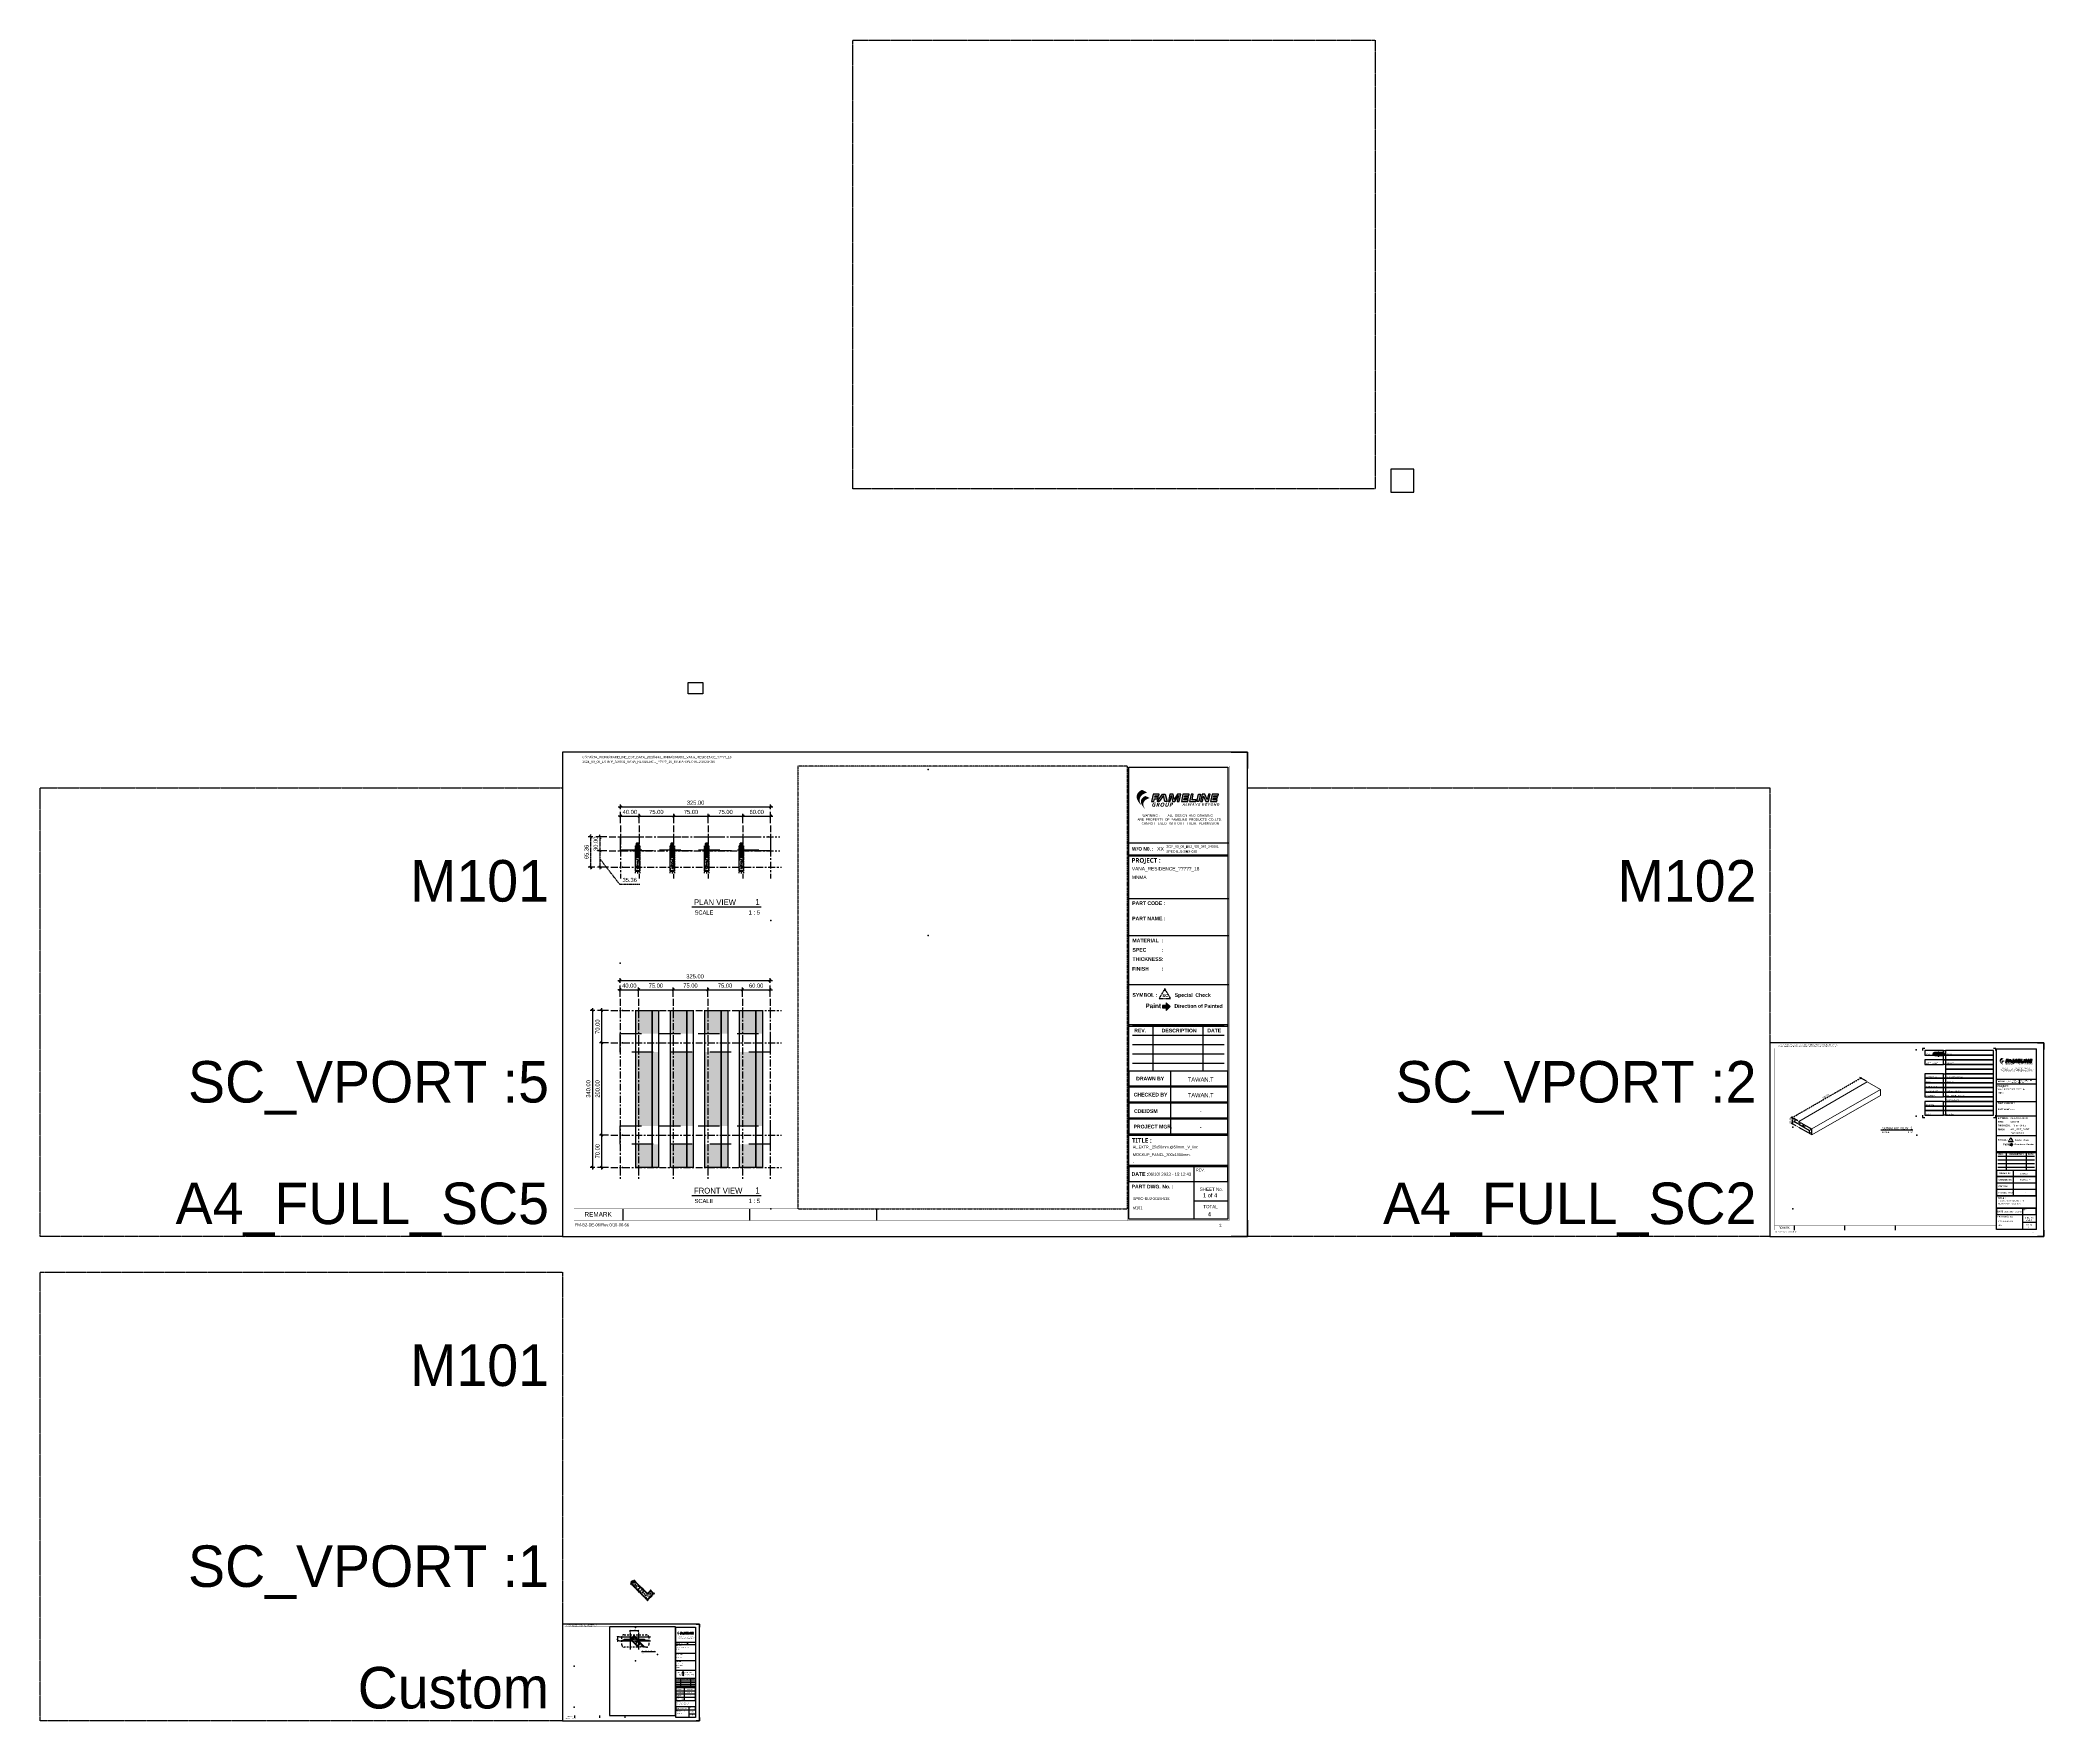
# Model space of a CAD drawing. Header units: millimetres. Extents: x -244126 to 368105, y -173968 to 259060.
# Drawn here: x -7917 to -3573, y 4444 to 8088 of the extents above; entities that cross this region are included whole.
import ezdxf
from ezdxf.enums import TextEntityAlignment as Align
from ezdxf.xclip import XClip

# ---------------------------------------------------------------- set-up
doc = ezdxf.new("R2010")
doc.units = ezdxf.units.MM
doc.header["$MEASUREMENT"] = 0
doc.header["$XCLIPFRAME"] = 0
for name, pattern in [('005_GG_TA_LINE', [13.75, 5, -1.25, 1.25, -1.25, 5]), ('015_GG_TA_LINE', [41.25, 15, -3.75, 3.75, -3.75, 15]), ('ACAD_ISO04W100', [30, 24, -3, 0, -3]), ('BORDER2', [22.225, 6.35, -3.175, 6.35, -3.175, 0, -3.175]), ('CENTER', [2, 1.25, -0.25, 0.25, -0.25]), ('HIDDEN', [9.525, 6.35, -3.175]), ('TA_G_001.00_GG_TA_L_INE', [2.95, 1.1, -0.25, 0.25, -0.25, 1.1]), ('TA_GL_000.00010', [0.000275, 0.0001, -2.5e-05, 2.5e-05, -2.5e-05, 0.0001]), ('TA_GL_003.00000', [8.25, 3, -0.75, 0.75, -0.75, 3]), ('TA_HL_001.00', [6.5, 3.55, -2.95]), ('TA_HL_013.00000', [84.5, 46.15, -38.35])]:
    doc.linetypes.add(name, pattern=pattern)
for name, color, linetype in [('000 - D I M', 6, 'Continuous'), ('000 - D I M 0.25', 6, 'Continuous'), ('000 - GRID', 8, 'CENTER'), ('000 - H A T C H', 8, 'Continuous'), ('000 - H I D D E N', 7, 'Continuous'), ('000 - L I N E 0.1', 1, 'Continuous'), ('000 - SYMBOL CON', 1, 'Continuous'), ('000 - T E X T', 4, 'Continuous'), ('000 - TITLEBLOCK', 4, 'Continuous'), ('000 - WIPEOUT', 250, 'Continuous'), ('001 - ASCESSORIES', 1, 'Continuous'), ('002 - STRUCTURAL STEEL', 4, 'Continuous'), ('A04_TUBE SERIES', 7, 'Continuous'), ('FL-Support ii', 5, 'Continuous'), ('T E X T', 4, 'Continuous')]:
    doc.layers.add(name, color=color, linetype=linetype)
doc.styles.add('BROWALLIA', font='BrowalliaUPC.ttf')
doc.styles.add('century gothic111111', font='CordiaUPC.ttf')
doc.styles.add('Cetury Gothic', font='GOTHIC.TTF')
doc.styles.add('CORDIA', font='cordia.shx')
doc.styles.add('MtXpl_BrowalliaUPC', font='BrowalliaUPC.ttf')
doc.styles.add('MtXpl_Century_Gothic', font='GOTHICB.TTF')
doc.styles.add('MtXpl_Malgun_Gothic', font='malgunbd.ttf')
doc.styles.add('TA', font='Cordia New.ttf', dxfattribs={"height": 4.5})
doc.dimstyles.new('DIM E-E', dxfattribs={"dimscale": 2, "dimtxt": 0.18, "dimasz": 0.1, "dimexe": 0.1, "dimexo": 0.1, "dimgap": 0.09, "dimtad": 1, "dimtoh": 1, "dimzin": 0, "dimdsep": 46, "dimtxsty": 'CORDIA', "dimblk": 'OBLIQUE', "dimcen": 0.1, "dimdle": 0.1, "dimclrd": 40, "dimclre": 140, "dimclrt": 3, "dimadec": 0, "dimazin": 0, "dimtfac": 1, "dimtix": 1, "dimtmove": 2, "dimatfit": 3, "dimfxl": 1, "dimtolj": 1, "dimtzin": 0, "dimarcsym": 0})
pattern_1 = [(45, (-815.4195, -1655.0021), (-0.79549513, 0.79549513), []), (45, (-814.8891, -1655.0021), (-0.79549513, 0.79549513), [])]

# ---------------------------------------------------------------- blocks, each defined once
blk = doc.blocks.new('A$Cfd196da9')
at = {"color": 0, "linetype": 'ByBlock', "const_width": 0.1}
blk.add_lwpolyline([(-143.5, -98), (96.5, -98), (96.5, 99), (-143.5, 99)], close=True, dxfattribs=at)
blk = doc.blocks.new('NEW LOGO FAMELINE')
h = blk.add_hatch(color=3)
h.dxf.hatch_style = 1
h.set_gradient(color1=(51, 51, 51), color2=(132, 132, 132), tint=1, name='INVHEMISPHERICAL')
edge = h.paths.add_edge_path()
edge.add_spline(control_points=[(167, -151.3), (166.2, -150.2), (164.6, -148), (161.9, -143.2), (159.3, -137.4), (158.4, -130.6), (159.4, -124.4), (161.9, -118.6), (166.8, -112.3), (175.3, -106.8), (182.7, -104.2), (186.7, -102.7)], knot_values=[0, 0, 0, 0, 3.999368, 8.221458, 16.423435, 22.935826, 28.683381, 35.030362, 41.70231, 52.106571, 65.045306, 65.045306, 65.045306, 65.045306], degree=3, periodic=0)
edge.add_line((186.7, -102.7), (167.5, -93.5))
edge.add_spline(control_points=[(167.5, -93.5), (165.3, -94.5), (160.7, -96.8), (154.8, -101.7), (150.3, -107.6), (148, -114.3), (147.8, -121.1), (149.6, -128.8), (153.3, -135.6), (157.9, -141.6), (162.1, -146.7), (165.3, -149.7), (167, -151.3)], knot_values=[0, 0, 0, 0, 7.114643, 15.455222, 22.761373, 29.246418, 36.248595, 42.954952, 52.716962, 59.173886, 65.493194, 72.469008, 72.469008, 72.469008, 72.469008], degree=3, periodic=0)
edge = h.paths.add_edge_path(flags=16)
edge.add_spline(control_points=[(174.4, -106.3), (174.1, -106.2), (172.5, -105.6), (168.6, -105.4), (162.7, -105.8), (156.2, -106.9), (152.6, -109.1), (151, -110.1)], knot_values=[0, 0, 0, 0, 1.056476, 5.025479, 11.599149, 18.811417, 24.352285, 24.352285, 24.352285, 24.352285], degree=3, periodic=0)
edge.add_spline(control_points=[(151, -110.1), (151.1, -109.8), (151.2, -109.5), (151.8, -108.3), (152.4, -107.3), (153.9, -105.1), (154.9, -104), (157.1, -101.7), (158.4, -100.5), (160.4, -99), (161.1, -98.5), (162.6, -97.6), (163.3, -97.1), (164.9, -96.2), (165.8, -95.8), (167, -95.2), (167.2, -95.1), (167.5, -95)], knot_values=[0.636744, 0.636744, 0.636744, 0.636744, 1.528083, 1.528083, 5.150301, 5.150301, 9.845601, 9.845601, 15.15015, 15.15015, 17.802424, 17.802424, 20.454698, 20.454698, 23.491903, 23.491903, 24.373762, 24.373762, 24.373762, 24.373762], degree=3, periodic=0)
edge.add_line((167.5, -95), (183.3, -102.6))
edge.add_spline(control_points=[(183.3, -102.6), (182.4, -102.9), (181.5, -103.2), (178.6, -104.4), (176.5, -105.2), (174.4, -106.3)], knot_values=[3.151221, 3.151221, 3.151221, 3.151221, 5.963358, 5.963358, 12.618488, 12.618488, 12.618488, 12.618488], degree=3, periodic=0)
h = blk.add_hatch(color=253)
h.dxf.hatch_style = 1
edge = h.paths.add_edge_path()
edge.add_spline(control_points=[(167.5, -95), (167.2, -95.1), (167, -95.2), (165.8, -95.8), (164.9, -96.2), (163.3, -97.1), (162.6, -97.6), (161.1, -98.5), (160.4, -99), (158.4, -100.5), (157.1, -101.7), (154.9, -104), (153.9, -105.1), (152.4, -107.3), (151.8, -108.3), (151.2, -109.5), (151.1, -109.8), (151, -110.1)], knot_values=[0.636744, 0.636744, 0.636744, 0.636744, 1.518603, 1.518603, 4.555808, 4.555808, 7.208082, 7.208082, 9.860357, 9.860357, 15.164905, 15.164905, 19.860205, 19.860205, 23.482423, 23.482423, 24.373762, 24.373762, 24.373762, 24.373762], degree=3, periodic=0)
edge.add_spline(control_points=[(151, -110.1), (152.6, -109.1), (156.2, -106.9), (162.7, -105.8), (168.6, -105.4), (172.5, -105.6), (174.1, -106.2), (174.4, -106.3)], knot_values=[0, 0, 0, 0, 5.540868, 12.753135, 19.326806, 23.295809, 24.352285, 24.352285, 24.352285, 24.352285], degree=3, periodic=0)
edge.add_spline(control_points=[(174.4, -106.3), (176.5, -105.2), (178.6, -104.4), (181.5, -103.2), (182.4, -102.9), (183.3, -102.6)], knot_values=[3.151221, 3.151221, 3.151221, 3.151221, 9.806351, 9.806351, 12.618488, 12.618488, 12.618488, 12.618488], degree=3, periodic=0)
edge.add_line((183.3, -102.6), (167.5, -95))
edge = h.paths.add_edge_path()
edge.add_spline(control_points=[(179.5, -116.8), (179.3, -116.9), (179.1, -117), (178.1, -117.4), (177.4, -117.8), (176, -118.5), (175.4, -118.9), (174.3, -119.6), (173.7, -120), (172, -121.3), (171, -122.3), (169.1, -124.2), (168.3, -125.1), (167.1, -126.9), (166.6, -127.7), (166.1, -128.8), (166, -129), (165.9, -129.2)], knot_values=[0.636744, 0.636744, 0.636744, 0.636744, 1.518603, 1.518603, 4.555808, 4.555808, 7.208082, 7.208082, 9.860357, 9.860357, 15.164905, 15.164905, 19.860205, 19.860205, 23.482423, 23.482423, 24.373762, 24.373762, 24.373762, 24.373762], degree=3, periodic=0)
edge.add_spline(control_points=[(165.9, -129.2), (166.3, -129), (166.6, -128.7), (167, -128.5)], knot_values=[0, 0, 0, 0, 1.522018, 1.522018, 1.522018, 1.522018], degree=3, periodic=0)
edge.add_spline(control_points=[(167, -128.5), (167.7, -128.1), (168.5, -127.7), (169.2, -127.3)], knot_values=[1.522018, 1.522018, 1.522018, 1.522018, 4.566053, 4.566053, 4.566053, 4.566053], degree=3, periodic=0)
edge.add_spline(control_points=[(169.2, -127.3), (169.5, -127.2), (170.2, -126.9), (171, -126.6), (171.6, -126.5)], knot_values=[4.566053, 4.566053, 4.566053, 4.566053, 5.540868, 7.610089, 7.610089, 7.610089, 7.610089], degree=3, periodic=0)
edge.add_spline(control_points=[(171.6, -126.5), (172.4, -126.3), (173.2, -126.1), (174, -126)], knot_values=[7.610089, 7.610089, 7.610089, 7.610089, 10.654125, 10.654125, 10.654125, 10.654125], degree=3, periodic=0)
edge.add_spline(control_points=[(174, -126), (174.6, -125.9), (175.8, -125.7), (177.1, -125.6), (177.8, -125.5)], knot_values=[10.654125, 10.654125, 10.654125, 10.654125, 12.753135, 15.220178, 15.220178, 15.220178, 15.220178], degree=3, periodic=0)
edge.add_spline(control_points=[(177.8, -125.5), (178.9, -125.5), (180.1, -125.4), (181.4, -125.4), (181.5, -125.4)], knot_values=[15.220178, 15.220178, 15.220178, 15.220178, 19.326806, 19.786231, 19.786231, 19.786231, 19.786231], degree=3, periodic=0)
edge.add_spline(control_points=[(181.5, -125.4), (182.1, -125.5), (182.8, -125.5), (183.4, -125.6)], knot_values=[19.786231, 19.786231, 19.786231, 19.786231, 22.069258, 22.069258, 22.069258, 22.069258], degree=3, periodic=0)
edge.add_spline(control_points=[(183.4, -125.6), (183.7, -125.6), (184.1, -125.7), (184.5, -125.8), (184.6, -125.9)], knot_values=[22.069258, 22.069258, 22.069258, 22.069258, 23.295809, 23.591276, 23.591276, 23.591276, 23.591276], degree=3, periodic=0)
edge.add_spline(control_points=[(184.6, -125.9), (184.8, -125.9), (185, -126), (185.2, -126.1)], knot_values=[23.591276, 23.591276, 23.591276, 23.591276, 24.352285, 24.352285, 24.352285, 24.352285], degree=3, periodic=0)
edge.add_spline(control_points=[(185.2, -126.1), (186.9, -125.2), (188.6, -124.5), (191, -123.5), (191.8, -123.3), (192.5, -123)], knot_values=[3.151221, 3.151221, 3.151221, 3.151221, 9.806351, 9.806351, 12.618488, 12.618488, 12.618488, 12.618488], degree=3, periodic=0)
edge.add_line((192.5, -123), (179.5, -116.8))
h = blk.add_hatch(color=3)
h.dxf.hatch_style = 1
h.set_gradient(color1=(51, 51, 51), color2=(132, 132, 132), tint=1, name='INVHEMISPHERICAL')
edge = h.paths.add_edge_path()
edge.add_spline(control_points=[(179.1, -163.1), (178.5, -162.2), (177.2, -160.4), (174.9, -156.5), (172.8, -151.7), (172, -146), (172.8, -140.9), (174.9, -136.2), (178.9, -131), (185.9, -126.5), (192, -124.3), (195.3, -123.1)], knot_values=[0, 0, 0, 0, 3.28902, 6.761203, 13.506384, 18.862075, 23.588778, 28.808439, 34.295348, 42.851654, 53.492273, 53.492273, 53.492273, 53.492273], degree=3, periodic=0)
edge.add_line((195.3, -123.1), (179.5, -115.6))
edge.add_spline(control_points=[(179.5, -115.6), (177.7, -116.4), (173.9, -118.3), (169.1, -122.3), (165.3, -127.2), (163.4, -132.7), (163.3, -138.3), (164.8, -144.6), (167.9, -150.2), (171.6, -155.1), (175.1, -159.3), (177.7, -161.8), (179.1, -163.1)], knot_values=[0, 0, 0, 0, 5.850974, 12.71014, 18.718608, 24.051811, 29.810295, 35.325501, 43.35363, 48.663707, 53.86061, 59.597414, 59.597414, 59.597414, 59.597414], degree=3, periodic=0)
edge = h.paths.add_edge_path(flags=16)
edge.add_spline(control_points=[(171.6, -126.5), (171, -126.6), (170.2, -126.9), (169.5, -127.2), (169.2, -127.3)], knot_values=[4.566053, 4.566053, 4.566053, 4.566053, 6.635274, 7.610089, 7.610089, 7.610089, 7.610089], degree=3, periodic=0)
edge.add_spline(control_points=[(169.2, -127.3), (168.5, -127.7), (167.7, -128.1), (167, -128.5)], knot_values=[1.522018, 1.522018, 1.522018, 1.522018, 4.566053, 4.566053, 4.566053, 4.566053], degree=3, periodic=0)
edge.add_spline(control_points=[(167, -128.5), (166.6, -128.7), (166.3, -129), (165.9, -129.2)], knot_values=[0, 0, 0, 0, 1.522018, 1.522018, 1.522018, 1.522018], degree=3, periodic=0)
edge.add_spline(control_points=[(165.9, -129.2), (166, -129), (166.1, -128.8), (166.6, -127.7), (167.1, -126.9), (168.3, -125.1), (169.1, -124.2), (171, -122.3), (172, -121.3), (173.7, -120), (174.3, -119.6), (175.4, -118.9), (176, -118.5), (177.4, -117.8), (178.1, -117.4), (179.1, -117), (179.3, -116.9), (179.5, -116.8)], knot_values=[0.636744, 0.636744, 0.636744, 0.636744, 1.528083, 1.528083, 5.150301, 5.150301, 9.845601, 9.845601, 15.15015, 15.15015, 17.802424, 17.802424, 20.454698, 20.454698, 23.491903, 23.491903, 24.373762, 24.373762, 24.373762, 24.373762], degree=3, periodic=0)
edge.add_line((179.5, -116.8), (192.5, -123))
edge.add_spline(control_points=[(192.5, -123), (191.8, -123.3), (191, -123.5), (188.6, -124.5), (186.9, -125.2), (185.2, -126.1)], knot_values=[3.151221, 3.151221, 3.151221, 3.151221, 5.963358, 5.963358, 12.618488, 12.618488, 12.618488, 12.618488], degree=3, periodic=0)
edge.add_spline(control_points=[(185.2, -126.1), (185, -126), (184.8, -125.9), (184.6, -125.9)], knot_values=[23.591276, 23.591276, 23.591276, 23.591276, 24.352285, 24.352285, 24.352285, 24.352285], degree=3, periodic=0)
edge.add_spline(control_points=[(184.6, -125.9), (184.5, -125.8), (184.1, -125.7), (183.7, -125.6), (183.4, -125.6)], knot_values=[22.069258, 22.069258, 22.069258, 22.069258, 22.364725, 23.591276, 23.591276, 23.591276, 23.591276], degree=3, periodic=0)
edge.add_spline(control_points=[(183.4, -125.6), (182.8, -125.5), (182.1, -125.5), (181.5, -125.4)], knot_values=[19.786231, 19.786231, 19.786231, 19.786231, 22.069258, 22.069258, 22.069258, 22.069258], degree=3, periodic=0)
edge.add_spline(control_points=[(181.5, -125.4), (181.4, -125.4), (180.1, -125.4), (178.9, -125.5), (177.8, -125.5)], knot_values=[15.220178, 15.220178, 15.220178, 15.220178, 15.679604, 19.786231, 19.786231, 19.786231, 19.786231], degree=3, periodic=0)
edge.add_spline(control_points=[(177.8, -125.5), (177.1, -125.6), (175.8, -125.7), (174.6, -125.9), (174, -126)], knot_values=[10.654125, 10.654125, 10.654125, 10.654125, 13.121167, 15.220178, 15.220178, 15.220178, 15.220178], degree=3, periodic=0)
edge.add_spline(control_points=[(174, -126), (173.2, -126.1), (172.4, -126.3), (171.6, -126.5)], knot_values=[7.610089, 7.610089, 7.610089, 7.610089, 10.654125, 10.654125, 10.654125, 10.654125], degree=3, periodic=0)
blk = doc.blocks.new('*U1674')
h = blk.add_hatch(color=3)
h.dxf.hatch_style = 1
h.paths.add_polyline_path([(1277.2, 943.1), (1281.8, 943.1), (1283.1, 949), (1290.7, 949), (1291.4, 952.2), (1283.8, 952.2), (1284.5, 955.5), (1292.6, 955.5), (1293.3, 958.9), (1280.6, 958.9)])
h.paths.add_polyline_path([(1289.1, 943.1), (1293.7, 943.1), (1302.6, 955.9), (1305.9, 943.1), (1311.1, 943.1), (1306.2, 958.9), (1300.9, 958.9)])
h.paths.add_polyline_path([(1320.1, 956), (1322.6, 943.1), (1327.3, 943.1), (1335.3, 956), (1332.6, 943.1), (1336.8, 943.1), (1340.2, 958.9), (1333.4, 958.9), (1326, 947.1), (1323.8, 958.9), (1316.8, 958.9), (1313.4, 943.1), (1317.3, 943.1)])
h.paths.add_polyline_path([(1341.7, 943.1), (1355.3, 943.1), (1356, 946.5), (1347, 946.5), (1347.7, 949.6), (1356.2, 949.6), (1356.8, 952.7), (1348.3, 952.7), (1349, 955.5), (1358, 955.5), (1358.7, 958.9), (1345, 958.9)])
h.paths.add_polyline_path([(1359.6, 943.1), (1372.9, 943.1), (1373.7, 946.5), (1364.7, 946.5), (1367.4, 958.9), (1362.9, 958.9)])
h.paths.add_polyline_path([(1375.3, 943.1), (1379.8, 943.1), (1383.1, 958.9), (1378.7, 958.9)])
h.paths.add_polyline_path([(1383.4, 943.1), (1387.5, 943.1), (1389.9, 954.5), (1394.7, 943.1), (1400.7, 943.1), (1404.1, 958.9), (1400.1, 958.9), (1397.6, 947.3), (1392.8, 958.9), (1386.8, 958.9)])
h.paths.add_polyline_path([(1404.9, 943.1), (1418.6, 943.1), (1419.3, 946.5), (1410.3, 946.5), (1410.9, 949.6), (1419.4, 949.6), (1420.1, 952.7), (1411.6, 952.7), (1412.2, 955.5), (1421.2, 955.5), (1421.9, 958.9), (1408.3, 958.9)])
h = blk.add_hatch(color=150)
h.dxf.hatch_style = 1
h.paths.add_polyline_path([(1305.8, 537.4), (1303, 532.4), (1308.7, 532.4)])
at = {"layer": 'FL-Support ii'}
blk.add_hatch(color=1, dxfattribs=at).paths.add_polyline_path([(1308.8, 501.1), (1308.8, 506.9), (1317.2, 498.5), (1308.8, 490.2), (1308.8, 496), (1300.5, 496), (1300.5, 501.1)])
at = {"color": 3, "linetype": 'Continuous'}
for p, q in [((1225, 853.2), (1445, 853.2)), ((1225, 732.9), (1445, 732.9)), ((1445, 651.8), (1225, 651.8)), ((1445, 651.8), (1225, 651.8)), ((1445, 545.6), (1225, 545.6)), ((1235.5, 436.2), (1434.5, 436.2)), ((1279.5, 456.2), (1279.5, 358.7)), ((1388, 456.2), (1388, 358.7)), ((1318.1, 358.7), (1318.1, 326.5)), ((1318.1, 324), (1318.1, 291.9)), ((1318.1, 289.4), (1318.1, 257.2)), ((1318.1, 254.7), (1318.1, 222.6)), ((1368.5, 151.4), (1368.5, 119.3)), ((1368.5, 119.3), (1368.5, 37.5)), ((1368.5, 77.1), (1442.5, 77.1))]:
    blk.add_line(p, q, dxfattribs=at)
at = {"color": 8, "linetype": 'Continuous'}
for p, q in [((1235.5, 458.7), (1434.5, 458.7)), ((1235.5, 416.2), (1434.5, 416.2)), ((1235.5, 396.2), (1434.5, 396.2)), ((1235.5, 376.2), (1434.5, 376.2))]:
    blk.add_line(p, q, dxfattribs=at)
at = {"color": 3}
for points in [[(1293.3, 958.9), (1280.6, 958.9), (1277.2, 943.1), (1281.8, 943.1), (1283.1, 949), (1290.7, 949), (1291.4, 952.2), (1283.8, 952.2), (1284.5, 955.5), (1292.6, 955.5), (1293.3, 958.9)], [(1289.1, 943.1), (1300.9, 958.9), (1306.2, 958.9), (1311.1, 943.1), (1305.9, 943.1), (1302.6, 955.9), (1293.7, 943.1), (1289.1, 943.1)], [(1313.4, 943.1), (1317.3, 943.1), (1320.1, 956), (1322.6, 943.1), (1327.3, 943.1), (1335.3, 956), (1332.6, 943.1), (1336.8, 943.1), (1340.2, 958.9), (1333.4, 958.9), (1326, 947.1), (1323.8, 958.9), (1316.8, 958.9), (1313.4, 943.1)], [(1367.4, 958.9), (1362.9, 958.9), (1359.6, 943.1), (1372.9, 943.1), (1373.7, 946.5), (1364.7, 946.5), (1367.4, 958.9)], [(1378.7, 958.9), (1383.1, 958.9), (1379.8, 943.1), (1375.3, 943.1), (1378.7, 958.9)], [(1383.4, 943.1), (1387.5, 943.1), (1389.9, 954.5), (1394.7, 943.1), (1400.7, 943.1), (1404.1, 958.9), (1400.1, 958.9), (1397.6, 947.3), (1392.8, 958.9), (1386.8, 958.9), (1383.4, 943.1)]]:
    blk.add_lwpolyline(points, dxfattribs=at)
for points in [[(1349, 955.5), (1358, 955.5), (1358.7, 958.9), (1345, 958.9), (1341.7, 943.1), (1355.3, 943.1), (1356, 946.5), (1347, 946.5), (1347.7, 949.6), (1356.2, 949.6), (1356.8, 952.7), (1348.3, 952.7)], [(1412.2, 955.5), (1421.2, 955.5), (1421.9, 958.9), (1408.3, 958.9), (1404.9, 943.1), (1418.6, 943.1), (1419.3, 946.5), (1410.3, 946.5), (1410.9, 949.6), (1419.4, 949.6), (1420.1, 952.7), (1411.6, 952.7)]]:
    blk.add_lwpolyline(points, close=True, dxfattribs=at)
at = {"color": 3, "linetype": 'Continuous'}
for points in [[(1442.5, 827.4), (1442.5, 824.9), (1227.5, 824.9), (1227.5, 827.4)], [(1442.5, 456.2), (1442.5, 458.7), (1227.5, 458.7), (1227.5, 456.2)], [(1442.5, 326.5), (1442.5, 358.7), (1227.5, 358.7), (1227.5, 326.5)], [(1442.5, 291.9), (1442.5, 324), (1227.5, 324), (1227.5, 291.9)], [(1442.5, 257.2), (1442.5, 289.4), (1227.5, 289.4), (1227.5, 257.2)], [(1442.5, 222.6), (1442.5, 254.7), (1227.5, 254.7), (1227.5, 222.6)], [(1442.5, 220.1), (1442.5, 153.9), (1227.5, 153.9), (1227.5, 220.1)], [(1442.5, 119.3), (1442.5, 151.4), (1227.5, 151.4), (1227.5, 119.3)], [(1442.5, 119.3), (1442.5, 37.5), (1227.5, 37.5), (1227.5, 119.3)]]:
    blk.add_lwpolyline(points, close=True, dxfattribs=at)
at = {"color": 150, "linetype": 'HIDDEN', "ltscale": 0.1}
blk.add_lwpolyline([(1293.3, 515.8), (1318.3, 515.8), (1305.8, 537.4), (1293.3, 515.8)], dxfattribs=at)
for p in [(792.5, 1012.5), (1353.3, 844), (1353.3, 834.7), (792.5, 652.5)]:
    blk.add_point(p)
at = {"linetype": '005_GG_TA_LINE'}
for p in [(125, 592.5), (125, 150)]:
    blk.add_point(p, dxfattribs=at)
at = {"layer": '000 - L I N E 0.1', "color": 21, "linetype": 'Continuous'}
for points in [[(35.6, 1050), (0, 1050), (0, 1014.4)], [(1449.4, 1050), (1485, 1050), (1485, 1014.4)], [(0, 35.6), (0, 0), (35.6, 0)], [(1485, 35.6), (1485, 0), (1449.4, 0)]]:
    blk.add_lwpolyline(points, dxfattribs=at)
at = {"layer": '000 - T E X T', "color": 3}
for p, q in [((130.7, 60), (130.7, 35)), ((405.9, 35), (405.9, 60)), ((681.1, 35), (681.1, 60))]:
    blk.add_line(p, q, dxfattribs=at)
at = {"layer": '000 - T E X T', "color": 3, "const_width": 0.5}
blk.add_lwpolyline([(1445, 35), (1225, 35), (1225, 1020), (1445, 1020)], close=True, dxfattribs=at)
at = {"layer": '000 - T E X T', "color": 3}
blk.add_lwpolyline([(1442.5, 37.5), (1227.5, 37.5), (1227.5, 1017.5), (1442.5, 1017.5)], close=True, dxfattribs=at)
at = {"layer": '000 - T E X T', "color": 3, "const_width": 0.5}
blk.add_lwpolyline([(25, 60), (1225, 60)], dxfattribs=at)
at = {"layer": '000 - TITLEBLOCK', "color": 250}
blk.add_lwpolyline([(0, 0), (1485, 0), (1485, 1050), (0, 1050)], close=True, dxfattribs=at)
at = {"layer": 'FL-Support ii', "color": 5}
blk.add_lwpolyline([(1308.8, 490.2), (1317.2, 498.5), (1308.8, 506.9), (1308.8, 501.1), (1300.5, 501.1), (1300.5, 496), (1308.8, 496)], close=True, dxfattribs=at)
at = {"color": 3, "xscale": 0.594778572591873, "yscale": 0.594778572591873, "zscale": 0.594778572591873}
blk.add_blockref('NEW LOGO FAMELINE', (1156.7, 1023.9), dxfattribs=at)
at = {"layer": '000 - T E X T', "color": 3, "xscale": 5, "yscale": 5, "zscale": 5}
blk.add_blockref('A$Cfd196da9', (742.5, 525), dxfattribs=at)
at = {"color": 4, "style": 'Cetury Gothic'}
blk.add_text(' 1:', height=6.25, dxfattribs=at).set_placement((1421, 21.6))
at = {"color": 2, "attachment_point": 1, "style": 'Cetury Gothic'}
for s, width, insert, char_height in [('{\\f@Meiryo UI|b1|i1|c0|p34;\\T1.1;GROUP}', 56.298, (1276.6, 940.6), 8.922), ('{\\fArial Black|b0|i1|c0|p34;\\T1.2;ALWAYS BEYOND}', 91.267, (1343.4, 938.8), 4.758)]:
    blk.add_mtext_dynamic_manual_height_columns(s, width=width, gutter_width=14.9, heights=[0], dxfattribs=dict(at, insert=insert, char_height=char_height))
at = {"color": 4, "insert": (47.8, 53.2), "char_height": 10, "width": 570.617, "attachment_point": 1, "style": 'BROWALLIA'}
blk.add_mtext('{\\fCentury Gothic|b0|i0|c0|p34;REMARK}', dxfattribs=at)
at = {"color": 4, "style": 'TA'}
blk.add_attdef('PAPER_SIZE', text='', height=6.25, dxfattribs=at).set_placement((1421.5, 24.9), align=Align.MIDDLE_RIGHT)
blk.add_attdef('SCALE_SIZE', text='', height=6.25, dxfattribs=at).set_placement((1433.8, 25.1), align=Align.MIDDLE_LEFT)
at = {"layer": '000 - D I M 0.25', "color": 2, "insert": (1297.5, 505.1), "char_height": 10, "width": 335.568, "attachment_point": 3, "style": 'BROWALLIA'}
blk.add_mtext('{\\fBrowalliaUPC|b1|i0|c222|p34;Paint}', dxfattribs=at)
at = {"layer": '000 - H A T C H', "color": 4, "insert": (27.2, 28.5), "char_height": 6.357, "attachment_point": 1, "style": 'century gothic111111'}
blk.add_mtext('FM-B2-DE-06/Rev.0/10-06-56', dxfattribs=at)
at = {"layer": '000 - T E X T', "linetype": '005_GG_TA_LINE', "insert": (1267.1, 138.5), "char_height": 6.719, "attachment_point": 1, "style": 'Cetury Gothic'}
blk.add_mtext(' 06/10/ 2023 - 15:12:43 ', dxfattribs=at)
at = {"layer": '000 - T E X T', "color": 250, "style": 'TA'}
for tag, height, p in [('SUPERLINK', 5, (43.2, 1039.4)), ('NAMEFILE', 5, (43.2, 1029.4)), ('SC', 100, (8.4, 938))]:
    blk.add_attdef(tag, text='', height=height, dxfattribs=at).set_placement(p, align=Align.MIDDLE_LEFT)
at = {"layer": '000 - T E X T', "color": 4, "style": 'TA'}
for tag, height, p in [('NAME_JOB_1', 5, (1309.2, 845.6)), ('NAME_JOB_2', 5, (1309.2, 834.7)), ('NAME_PROJECT_1', 7.5, (1234.5, 797.4)), ('NAME_PROJECT_2', 7.5, (1234.5, 778.9)), ('NAME_PROJECT_3', 7.5, (1234.5, 760.4)), ('CODE_VALUE_1', 4.75, (1302.9, 722.8)), ('CODE_VALUE_2', 4.75, (1302.9, 707.8)), ('PART_NAME_VALUE_1', 4.75, (1302.9, 689.7)), ('PART_NAME_VALUE_2', 4.75, (1302.9, 674.7)), ('PART_NAME_VALUE_3', 4.75, (1302.9, 659.7)), ('SPEC_VALUE', 9, (1304.9, 621.7)), ('MATTERIAL_VALUE_1', 9, (1304.9, 642.3)), ('THICKNESS_VALUE', 9, (1304.9, 601.3)), ('COATING_VALUE_1', 9, (1304.9, 581.3)), ('COATING_VALUE_2', 9, (1304.9, 561.2)), ('NAME_TITLE_1', 6, (1236.3, 194)), ('NAME_TITLE_2', 6, (1236.3, 177.4)), ('NAME_TITLE_3', 6, (1236.3, 160.7)), ('DRAWING_NO1', 6, (1236.5, 82.3)), ('DRAWING_NO2', 6, (1236.5, 62.3))]:
    blk.add_attdef(tag, text='', height=height, dxfattribs=at).set_placement(p, align=Align.MIDDLE_LEFT)
for tag, p in [('NAME_CHECKED', (1383.5, 306.5)), ('NAME_DAFT', (1383.5, 340.5)), ('NAME_DESIGNER', (1383.5, 273)), ('NAME_DESIGN_MGR', (1383.5, 237.8))]:
    blk.add_attdef(tag, text='', height=9, dxfattribs=at).set_placement(p, align=Align.MIDDLE_CENTER)
for tag, p, height in [('REV', (1383.8, 125.6), 9.38), ('NAME_REMARK', (138.2, 43.3), 10)]:
    blk.add_attdef(tag, p, '', height=height, dxfattribs=at)
at = {"layer": '000 - T E X T', "color": 4, "style": 'Cetury Gothic'}
for tag, p in [('SHEET_NO.', (1403.9, 85)), ('TOTAL_SHEET_NO.', (1402.4, 44.1))]:
    blk.add_attdef(tag, text='', height=9, dxfattribs=at).set_placement(p, align=Align.CENTER)
at = {"layer": 'T E X T', "color": 4, "linetype": '005_GG_TA_LINE'}
for s, height, style, p in [(' WARNING :         ALL  DESIGN  AND  DRAWING', 5, 'Cetury Gothic', (1255.3, 910.1)), ('ARE  PROPERTY  OF  FAMELINE  PRODUCTS  CO.,LTD.', 5, 'Cetury Gothic', (1246.4, 901.6)), (' CANNOT   USED   WITHOUT   THEIR   PERMISSION', 5, 'Cetury Gothic', (1253.6, 893.2)), ('W/O N0. :', 7.5, 'MtXpl_Malgun_Gothic', (1234.6, 836.7)), ('XX', 8, 'Cetury Gothic', (1289, 836.4)), ('PROJECT :', 10, 'MtXpl_Malgun_Gothic', (1233.5, 810.5)), ('PART CODE :', 8, 'MtXpl_Century_Gothic', (1234.9, 718.6)), ('PART NAME :', 8, 'MtXpl_Century_Gothic', (1234.9, 685.4)), ('SPEC', 8, 'MtXpl_Century_Gothic', (1235.6, 617.5)), ('MATERIAL', 8, 'MtXpl_Century_Gothic', (1235.5, 637.7)), (':', 8, 'MtXpl_Century_Gothic', (1299.5, 637.7)), (':', 8, 'MtXpl_Century_Gothic', (1299.5, 617.7)), ('FINISH', 8, 'MtXpl_Century_Gothic', (1234.9, 576.5)), ('THICKNESS', 8, 'MtXpl_Century_Gothic', (1235.7, 597.5)), (':', 8, 'MtXpl_Century_Gothic', (1299.5, 597.7)), (':', 8, 'MtXpl_Century_Gothic', (1299.5, 576.7)), ('SYMBOL :', 8, 'MtXpl_Century_Gothic', (1235.6, 519.7)), ('Special  Check', 8, 'MtXpl_Century_Gothic', (1327.2, 519.5)), ('Direction of Painted', 8, 'MtXpl_Century_Gothic', (1326.6, 495.8)), ('REV.', 8, 'MtXpl_Century_Gothic', (1239.4, 442.7)), ('DESCRIPTION', 8, 'MtXpl_Century_Gothic', (1299, 442.5)), ('DATE', 8, 'MtXpl_Century_Gothic', (1397.9, 442.7)), ('CHECKED BY', 8, 'MtXpl_Century_Gothic', (1238.4, 303.6)), ('DRAWN BY', 8, 'MtXpl_Century_Gothic', (1243.6, 338.4)), ('CDE/DSM', 8, 'MtXpl_Century_Gothic', (1239.1, 268)), ('PROJECT MGR.', 8, 'MtXpl_Century_Gothic', (1238, 234.3)), ('TITLE :', 10, 'MtXpl_Malgun_Gothic', (1234.5, 203.3)), ('DATE :', 8, 'MtXpl_Century_Gothic', (1233.8, 131.6)), ('REV.', 6, 'Cetury Gothic', (1373.1, 141.2)), ('PART DWG. No. :', 8, 'MtXpl_Century_Gothic', (1233.8, 104.3)), ('SHEET No.', 7, 'Cetury Gothic', (1381.7, 99.1)), ('TOTAL', 7, 'Cetury Gothic', (1389.2, 61.4))]:
    blk.add_text(s, height=height, dxfattribs=dict(at, style=style)).set_placement(p)
at = {"layer": 'T E X T', "color": 150, "insert": (1300.6, 525.8), "char_height": 6.4, "attachment_point": 1, "style": 'Cetury Gothic'}
blk.add_mtext('{\\fCentury Gothic|b1|i0|c0|p34;SC}', dxfattribs=at)
blk = doc.blocks.new('*U1670')
h = blk.add_hatch(color=3)
h.dxf.hatch_style = 1
h.paths.add_polyline_path([(510.9, 377.3), (512.7, 377.3), (513.2, 379.6), (516.3, 379.6), (516.5, 380.9), (513.5, 380.9), (513.8, 382.2), (517.1, 382.2), (517.3, 383.6), (512.2, 383.6)])
h.paths.add_polyline_path([(515.6, 377.3), (517.5, 377.3), (521.1, 382.3), (522.4, 377.3), (524.4, 377.3), (522.5, 383.6), (520.3, 383.6)])
h.paths.add_polyline_path([(528, 382.4), (529.1, 377.3), (530.9, 377.3), (534.1, 382.4), (533, 377.3), (534.7, 377.3), (536.1, 383.6), (533.3, 383.6), (530.4, 378.8), (529.5, 383.6), (526.7, 383.6), (525.4, 377.3), (526.9, 377.3)])
h.paths.add_polyline_path([(536.7, 377.3), (542.1, 377.3), (542.4, 378.6), (538.8, 378.6), (539.1, 379.8), (542.5, 379.8), (542.7, 381.1), (539.3, 381.1), (539.6, 382.2), (543.2, 382.2), (543.5, 383.6), (538, 383.6)])
h.paths.add_polyline_path([(543.8, 377.3), (549.2, 377.3), (549.5, 378.6), (545.9, 378.6), (547, 383.6), (545.2, 383.6)])
h.paths.add_polyline_path([(550.1, 377.3), (551.9, 377.3), (553.3, 383.6), (551.5, 383.6)])
h.paths.add_polyline_path([(553.4, 377.3), (555, 377.3), (556, 381.8), (557.9, 377.3), (560.3, 377.3), (561.6, 383.6), (560, 383.6), (559, 378.9), (557.1, 383.6), (554.7, 383.6)])
h.paths.add_polyline_path([(562, 377.3), (567.4, 377.3), (567.7, 378.6), (564.1, 378.6), (564.4, 379.8), (567.8, 379.8), (568, 381.1), (564.6, 381.1), (564.9, 382.2), (568.5, 382.2), (568.8, 383.6), (563.3, 383.6)])
h = blk.add_hatch(color=150)
h.dxf.hatch_style = 1
h.paths.add_polyline_path([(522.3, 215), (521.2, 213), (523.5, 213)])
at = {"layer": 'FL-Support ii'}
blk.add_hatch(color=1, dxfattribs=at).paths.add_polyline_path([(523.5, 200.4), (523.5, 202.8), (526.9, 199.4), (523.5, 196.1), (523.5, 198.4), (520.2, 198.4), (520.2, 200.4)])
at = {"color": 3, "linetype": 'Continuous'}
for p, q in [((490, 341.3), (578, 341.3)), ((490, 293.1), (578, 293.1)), ((578, 260.7), (490, 260.7)), ((578, 260.7), (490, 260.7)), ((578, 218.2), (490, 218.2)), ((494.2, 174.5), (573.8, 174.5)), ((511.8, 182.5), (511.8, 143.5)), ((555.2, 182.5), (555.2, 143.5)), ((527.2, 143.5), (527.2, 130.6)), ((527.2, 129.6), (527.2, 116.8)), ((527.2, 115.8), (527.2, 102.9)), ((527.2, 101.9), (527.2, 89)), ((547.4, 60.6), (547.4, 47.7)), ((547.4, 47.7), (547.4, 15)), ((547.4, 30.9), (577, 30.9))]:
    blk.add_line(p, q, dxfattribs=at)
at = {"color": 8, "linetype": 'Continuous'}
for p, q in [((494.2, 183.5), (573.8, 183.5)), ((494.2, 166.5), (573.8, 166.5)), ((494.2, 158.5), (573.8, 158.5)), ((494.2, 150.5), (573.8, 150.5))]:
    blk.add_line(p, q, dxfattribs=at)
at = {"color": 3}
for points in [[(517.3, 383.6), (512.2, 383.6), (510.9, 377.3), (512.7, 377.3), (513.2, 379.6), (516.3, 379.6), (516.5, 380.9), (513.5, 380.9), (513.8, 382.2), (517.1, 382.2), (517.3, 383.6)], [(515.6, 377.3), (520.3, 383.6), (522.5, 383.6), (524.4, 377.3), (522.4, 377.3), (521.1, 382.3), (517.5, 377.3), (515.6, 377.3)], [(525.4, 377.3), (526.9, 377.3), (528, 382.4), (529.1, 377.3), (530.9, 377.3), (534.1, 382.4), (533, 377.3), (534.7, 377.3), (536.1, 383.6), (533.3, 383.6), (530.4, 378.8), (529.5, 383.6), (526.7, 383.6), (525.4, 377.3)], [(547, 383.6), (545.2, 383.6), (543.8, 377.3), (549.2, 377.3), (549.5, 378.6), (545.9, 378.6), (547, 383.6)], [(551.5, 383.6), (553.3, 383.6), (551.9, 377.3), (550.1, 377.3), (551.5, 383.6)], [(553.4, 377.3), (555, 377.3), (556, 381.8), (557.9, 377.3), (560.3, 377.3), (561.6, 383.6), (560, 383.6), (559, 378.9), (557.1, 383.6), (554.7, 383.6), (553.4, 377.3)]]:
    blk.add_lwpolyline(points, dxfattribs=at)
for points in [[(539.6, 382.2), (543.2, 382.2), (543.5, 383.6), (538, 383.6), (536.7, 377.3), (542.1, 377.3), (542.4, 378.6), (538.8, 378.6), (539.1, 379.8), (542.5, 379.8), (542.7, 381.1), (539.3, 381.1)], [(564.9, 382.2), (568.5, 382.2), (568.8, 383.6), (563.3, 383.6), (562, 377.3), (567.4, 377.3), (567.7, 378.6), (564.1, 378.6), (564.4, 379.8), (567.8, 379.8), (568, 381.1), (564.6, 381.1)]]:
    blk.add_lwpolyline(points, close=True, dxfattribs=at)
at = {"color": 3, "linetype": 'Continuous'}
for points in [[(577, 331), (577, 330), (491, 330), (491, 331)], [(577, 182.5), (577, 183.5), (491, 183.5), (491, 182.5)], [(577, 130.6), (577, 143.5), (491, 143.5), (491, 130.6)], [(577, 116.8), (577, 129.6), (491, 129.6), (491, 116.8)], [(577, 102.9), (577, 115.8), (491, 115.8), (491, 102.9)], [(577, 89), (577, 101.9), (491, 101.9), (491, 89)], [(577, 88), (577, 61.6), (491, 61.6), (491, 88)], [(577, 47.7), (577, 60.6), (491, 60.6), (491, 47.7)], [(577, 47.7), (577, 15), (491, 15), (491, 47.7)]]:
    blk.add_lwpolyline(points, close=True, dxfattribs=at)
at = {"color": 150, "linetype": 'HIDDEN', "ltscale": 0.1}
blk.add_lwpolyline([(517.3, 206.3), (527.3, 206.3), (522.3, 215), (517.3, 206.3)], dxfattribs=at)
for p in [(317, 405), (541.3, 337.6), (541.3, 333.9), (317, 261)]:
    blk.add_point(p)
at = {"linetype": '005_GG_TA_LINE'}
for p in [(50, 237), (50, 60)]:
    blk.add_point(p, dxfattribs=at)
at = {"layer": '000 - L I N E 0.1', "color": 21, "linetype": 'Continuous'}
for points in [[(14.2, 420), (0, 420), (0, 405.8)], [(579.8, 420), (594, 420), (594, 405.8)], [(0, 14.2), (0, 0), (14.2, 0)], [(594, 14.2), (594, 0), (579.8, 0)]]:
    blk.add_lwpolyline(points, dxfattribs=at)
at = {"layer": '000 - T E X T', "color": 3}
for p, q in [((52.3, 24), (52.3, 14)), ((162.4, 14), (162.4, 24)), ((272.5, 14), (272.5, 24))]:
    blk.add_line(p, q, dxfattribs=at)
at = {"layer": '000 - T E X T', "color": 3, "const_width": 0.2}
blk.add_lwpolyline([(578, 14), (490, 14), (490, 408), (578, 408)], close=True, dxfattribs=at)
at = {"layer": '000 - T E X T', "color": 3}
blk.add_lwpolyline([(577, 15), (491, 15), (491, 407), (577, 407)], close=True, dxfattribs=at)
at = {"layer": '000 - T E X T', "color": 3, "const_width": 0.2}
blk.add_lwpolyline([(10, 24), (490, 24)], dxfattribs=at)
at = {"layer": '000 - TITLEBLOCK', "color": 250}
blk.add_lwpolyline([(0, 0), (594, 0), (594, 420), (0, 420)], close=True, dxfattribs=at)
at = {"layer": 'FL-Support ii', "color": 5}
blk.add_lwpolyline([(523.5, 196.1), (526.9, 199.4), (523.5, 202.8), (523.5, 200.4), (520.2, 200.4), (520.2, 198.4), (523.5, 198.4)], close=True, dxfattribs=at)
at = {"color": 3, "xscale": 0.2379114290367492, "yscale": 0.2379114290367492, "zscale": 0.2379114290367492}
blk.add_blockref('NEW LOGO FAMELINE', (462.7, 409.6), dxfattribs=at)
at = {"layer": '000 - T E X T', "color": 3, "xscale": 2, "yscale": 2, "zscale": 2}
blk.add_blockref('A$Cfd196da9', (297, 210), dxfattribs=at)
at = {"color": 4, "style": 'Cetury Gothic'}
blk.add_text(' 1:', height=2.5, dxfattribs=at).set_placement((568.4, 8.6))
at = {"color": 2, "attachment_point": 1, "style": 'Cetury Gothic'}
for s, width, insert, char_height in [('{\\f@Meiryo UI|b1|i1|c0|p34;\\T1.1;GROUP}', 22.519, (510.6, 376.3), 3.569), ('{\\fArial Black|b0|i1|c0|p34;\\T1.2;ALWAYS BEYOND}', 36.507, (537.4, 375.5), 1.903)]:
    blk.add_mtext_dynamic_manual_height_columns(s, width=width, gutter_width=5.95, heights=[0], dxfattribs=dict(at, insert=insert, char_height=char_height))
at = {"color": 4, "insert": (19.1, 21.3), "char_height": 4, "width": 228.247, "attachment_point": 1, "style": 'BROWALLIA'}
blk.add_mtext('{\\fCentury Gothic|b0|i0|c0|p34;REMARK}', dxfattribs=at)
at = {"color": 4, "style": 'TA'}
blk.add_attdef('PAPER_SIZE', text='', height=2.5, dxfattribs=at).set_placement((568.6, 10), align=Align.MIDDLE_RIGHT)
blk.add_attdef('SCALE_SIZE', text='', height=2.5, dxfattribs=at).set_placement((573.5, 10), align=Align.MIDDLE_LEFT)
at = {"layer": '000 - D I M 0.25', "color": 2, "insert": (519, 202), "char_height": 4, "width": 134.227, "attachment_point": 3, "style": 'BROWALLIA'}
blk.add_mtext('{\\fBrowalliaUPC|b1|i0|c222|p34;Paint}', dxfattribs=at)
at = {"layer": '000 - H A T C H', "color": 4, "insert": (10.9, 11.4), "char_height": 2.543, "attachment_point": 1, "style": 'century gothic111111'}
blk.add_mtext('FM-B2-DE-06/Rev.0/10-06-56', dxfattribs=at)
at = {"layer": '000 - T E X T', "linetype": '005_GG_TA_LINE', "insert": (506.9, 55.4), "char_height": 2.688, "attachment_point": 1, "style": 'Cetury Gothic'}
blk.add_mtext(' 06/10/ 2023 - 15:12:43 ', dxfattribs=at)
at = {"layer": '000 - T E X T', "color": 250, "style": 'TA'}
for tag, height, p in [('SC', 40, (3.4, 375.2)), ('SUPERLINK', 2, (17.3, 415.8)), ('NAMEFILE', 2, (17.3, 411.8))]:
    blk.add_attdef(tag, text='', height=height, dxfattribs=at).set_placement(p, align=Align.MIDDLE_LEFT)
at = {"layer": '000 - T E X T', "color": 4, "style": 'TA'}
for tag, height, p in [('NAME_PROJECT_1', 3, (493.8, 319)), ('NAME_PROJECT_2', 3, (493.8, 311.6)), ('NAME_PROJECT_3', 3, (493.8, 304.2)), ('NAME_JOB_1', 2, (523.7, 338.3)), ('NAME_JOB_2', 2, (523.7, 333.9)), ('CODE_VALUE_1', 1.9, (521.1, 289.1)), ('CODE_VALUE_2', 1.9, (521.1, 283.1)), ('PART_NAME_VALUE_1', 1.9, (521.1, 275.9)), ('PART_NAME_VALUE_2', 1.9, (521.1, 269.9)), ('PART_NAME_VALUE_3', 1.9, (521.1, 263.9)), ('THICKNESS_VALUE', 3.6, (522, 240.5)), ('SPEC_VALUE', 3.6, (522, 248.7)), ('COATING_VALUE_1', 3.6, (522, 232.5)), ('COATING_VALUE_2', 3.6, (522, 224.5)), ('MATTERIAL_VALUE_1', 3.6, (522, 256.9)), ('NAME_TITLE_1', 2.4, (494.5, 77.6)), ('NAME_TITLE_2', 2.4, (494.5, 71)), ('NAME_TITLE_3', 2.4, (494.5, 64.3)), ('DRAWING_NO1', 2.4, (494.6, 32.9)), ('DRAWING_NO2', 2.4, (494.6, 24.9))]:
    blk.add_attdef(tag, text='', height=height, dxfattribs=at).set_placement(p, align=Align.MIDDLE_LEFT)
for tag, p in [('NAME_DAFT', (553.4, 136.2)), ('NAME_DESIGN_MGR', (553.4, 95.1)), ('NAME_DESIGNER', (553.4, 109.2)), ('NAME_CHECKED', (553.4, 122.6))]:
    blk.add_attdef(tag, text='', height=3.6, dxfattribs=at).set_placement(p, align=Align.MIDDLE_CENTER)
for tag, p, height in [('REV', (553.5, 50.2), 3.75), ('NAME_REMARK', (55.3, 17.3), 4)]:
    blk.add_attdef(tag, p, '', height=height, dxfattribs=at)
at = {"layer": '000 - T E X T', "color": 4, "style": 'Cetury Gothic'}
for tag, p in [('TOTAL_SHEET_NO.', (561, 17.6)), ('SHEET_NO.', (561.6, 34))]:
    blk.add_attdef(tag, text='', height=3.6, dxfattribs=at).set_placement(p, align=Align.CENTER)
at = {"layer": 'T E X T', "color": 4, "linetype": '005_GG_TA_LINE'}
for s, height, style, p in [('ARE  PROPERTY  OF  FAMELINE  PRODUCTS  CO.,LTD.', 2, 'Cetury Gothic', (498.6, 360.6)), (' CANNOT   USED   WITHOUT   THEIR   PERMISSION', 2, 'Cetury Gothic', (501.4, 357.3)), (' WARNING :         ALL  DESIGN  AND  DRAWING', 2, 'Cetury Gothic', (502.1, 364)), ('W/O N0. :', 3, 'MtXpl_Malgun_Gothic', (493.9, 334.7)), ('PROJECT :', 4, 'MtXpl_Malgun_Gothic', (493.4, 324.2)), ('XX', 3.2, 'Cetury Gothic', (515.6, 334.6)), ('PART CODE :', 3.2, 'MtXpl_Century_Gothic', (494, 287.4)), ('PART NAME :', 3.2, 'MtXpl_Century_Gothic', (494, 274.1)), ('FINISH', 3.2, 'MtXpl_Century_Gothic', (493.9, 230.6)), ('THICKNESS', 3.2, 'MtXpl_Century_Gothic', (494.3, 239)), ('SPEC', 3.2, 'MtXpl_Century_Gothic', (494.2, 247)), ('MATERIAL', 3.2, 'MtXpl_Century_Gothic', (494.2, 255.1)), (':', 3.2, 'MtXpl_Century_Gothic', (519.8, 255.1)), (':', 3.2, 'MtXpl_Century_Gothic', (519.8, 247.1)), (':', 3.2, 'MtXpl_Century_Gothic', (519.8, 239.1)), (':', 3.2, 'MtXpl_Century_Gothic', (519.8, 230.7)), ('SYMBOL :', 3.2, 'MtXpl_Century_Gothic', (494.2, 207.9)), ('REV.', 3.2, 'MtXpl_Century_Gothic', (495.8, 177.1)), ('DESCRIPTION', 3.2, 'MtXpl_Century_Gothic', (519.6, 177)), ('Direction of Painted', 3.2, 'MtXpl_Century_Gothic', (530.6, 198.3)), ('Special  Check', 3.2, 'MtXpl_Century_Gothic', (530.9, 207.8)), ('DATE', 3.2, 'MtXpl_Century_Gothic', (559.2, 177.1)), ('DRAWN BY', 3.2, 'MtXpl_Century_Gothic', (497.4, 135.4)), ('CHECKED BY', 3.2, 'MtXpl_Century_Gothic', (495.4, 121.4)), ('PROJECT MGR.', 3.2, 'MtXpl_Century_Gothic', (495.2, 93.7)), ('CDE/DSM', 3.2, 'MtXpl_Century_Gothic', (495.6, 107.2)), ('DATE :', 3.2, 'MtXpl_Century_Gothic', (493.5, 52.6)), ('PART DWG. No. :', 3.2, 'MtXpl_Century_Gothic', (493.5, 41.7)), ('TITLE :', 4, 'MtXpl_Malgun_Gothic', (493.8, 81.3)), ('REV.', 2.4, 'Cetury Gothic', (549.2, 56.5)), ('SHEET No.', 2.8, 'Cetury Gothic', (552.7, 39.6)), ('TOTAL', 2.8, 'Cetury Gothic', (555.7, 24.6))]:
    blk.add_text(s, height=height, dxfattribs=dict(at, style=style)).set_placement(p)
at = {"layer": 'T E X T', "color": 150, "insert": (520.2, 210.3), "char_height": 2.56, "attachment_point": 1, "style": 'Cetury Gothic'}
blk.add_mtext('{\\fCentury Gothic|b1|i0|c0|p34;SC}', dxfattribs=at)
blk = doc.blocks.new('*U382')
at = {"color": 4}
blk.add_line((-4.3, 5.7), (-39.1, 5.7), dxfattribs=at)
blk.add_point((0, 0))
at = {"color": 4, "linetype": 'BORDER2', "style": 'Cetury Gothic'}
blk.add_text('SCALE', height=1.8, dxfattribs=at).set_placement((-37.9, 2.5))
at = {"color": 0, "style": 'TA'}
blk.add_attdef('HEADING', (-38.2, 6.6), '', height=2.5, dxfattribs=at)
for tag, height, p in [('LO', 2.7, (-4.8, 6.6)), ('SC', 1.85, (-4.7, 2.5))]:
    blk.add_attdef(tag, text='', height=height, dxfattribs=at).set_placement(p, align=Align.RIGHT)
blk = doc.blocks.new('*U385')
at = {"color": 0}
blk.add_wipeout([(-162.5, 40), (162.5, 40), (162.5, 0), (-162.5, 0)], dxfattribs=at).dxf.layer = '000 - WIPEOUT'
at = {"layer": '002 - STRUCTURAL STEEL', "color": 0, "linetype": 'ByBlock'}
blk.add_lwpolyline([(-162.5, 40), (162.5, 40), (162.5, 0), (-162.5, 0)], close=True, dxfattribs=at)
blk = doc.blocks.new('*U383')
at = {"color": 0}
blk.add_wipeout([(-162.5, 30), (162.5, 30), (162.5, 0), (-162.5, 0)], dxfattribs=at).dxf.layer = '000 - WIPEOUT'
at = {"layer": '002 - STRUCTURAL STEEL', "color": 0, "linetype": 'ByBlock'}
blk.add_lwpolyline([(-162.5, 30), (162.5, 30), (162.5, 0), (-162.5, 0)], close=True, dxfattribs=at)
blk = doc.blocks.new('*U384')
at = {"color": 0}
blk.add_wipeout([(-162.5, 2), (162.5, 2), (162.5, 0), (-162.5, 0)], dxfattribs=at).dxf.layer = '000 - WIPEOUT'
at = {"layer": '002 - STRUCTURAL STEEL', "color": 0, "linetype": 'ByBlock'}
blk.add_lwpolyline([(-162.5, 2), (162.5, 2), (162.5, 0), (-162.5, 0)], close=True, dxfattribs=at)
blk = doc.blocks.new('001 - 1050RT')
at = {"layer": 'Defpoints', "color": 250, "linetype": 'HIDDEN', "ltscale": 0.5}
for p, q in [((-5.4, 5), (54.3, 5)), ((-5.4, -5), (54.3, -5))]:
    blk.add_line(p, q, dxfattribs=at)
blk.add_wipeout([(0, -5), (50, -5), (50, 5), (0, 5)]).dxf.layer = '000 - WIPEOUT'
at = {"layer": '000 - H A T C H'}
h = blk.add_hatch(dxfattribs=at)
h.set_pattern_fill('ANSI32', color=256, scale=0.1)
h.set_pattern_definition([(45, (-9523.9841, -1639.0668), (-0.67351921, 0.67351921), []), (45, (-9523.5351, -1639.0668), (-0.67351921, 0.67351921), [])])
h.paths.add_polyline_path([(19, -4.2), (14, -4.2), (14, -3), (12.5, -3), (12.5, -4.2), (0, -4.2), (0, -5), (50, -5), (50, 5), (0, 5), (0, 4.2), (12.5, 4.2), (12.5, 3), (14, 3), (14, 4.2), (14.6, 4.2), (19, 4.2)])
h.paths.add_polyline_path([(19.8, 4.2), (49.2, 4.2), (49.2, -4.2), (19.8, -4.2)], flags=16)
at = {"layer": '000 - H I D D E N', "color": 250, "linetype": 'HIDDEN'}
for p, q in [((19, -4.2), (0, 4.2)), ((0, -4.2), (19, 4.2))]:
    blk.add_line(p, q, dxfattribs=at)
at = {"layer": '000 - H I D D E N', "color": 8, "linetype": 'HIDDEN'}
for p, q in [((49.2, -4.2), (19.8, 4.2)), ((19.8, -4.2), (49.2, 4.2))]:
    blk.add_line(p, q, dxfattribs=at)
at = {"layer": 'A04_TUBE SERIES', "color": 0}
for points in [[(50, 5), (0, 5), (0, 4.2), (12.5, 4.2), (12.5, 3), (14, 3), (14, 4.2), (14.6, 4.2), (19, 4.2), (19, -4.2), (14, -4.2), (14, -3), (12.5, -3), (12.5, -4.2), (0, -4.2), (0, -5), (50, -5)], [(19.8, 4.2), (49.2, 4.2), (49.2, -4.2), (19.8, -4.2)]]:
    blk.add_lwpolyline(points, close=True, dxfattribs=at)
at = {"layer": 'Defpoints', "color": 250, "linetype": 'HIDDEN', "ltscale": 0.5}
blk.add_line((-5.7, 0), (54.6, 0), dxfattribs=at)
at = {"layer": 'Defpoints', "color": 250}
blk.add_lwpolyline([(0, -5), (50, -5), (50, 5), (0, 5)], close=True, dxfattribs=at)
blk = doc.blocks.new('A$Cc0cfe958')
at = {"layer": 'Defpoints'}
h = blk.add_hatch(color=250, dxfattribs=at)
h.dxf.hatch_style = 1
edge = h.paths.add_edge_path(flags=17)
edge.add_line((-2.2, 4.7), (-1, 0))
edge = h.paths.add_edge_path()
edge.add_line((-1.3, 2.3), (-1.3, 0.4))
edge.add_line((-1.3, 0.4), (-1.3, 0.3))
edge.add_arc((-0.7, 0.6), 0.704, 204.1341, 242.4587)
edge.add_arc((-0.6, 0), 0.442, 128.6596, 178.8819, ccw=False)
edge.add_line((-0.8, 0.3), (-1.3, 2.3))
at = {"layer": '001 - ASCESSORIES', "color": 0}
blk.add_line((-1.3, 1.3), (-1, 0), dxfattribs=at)
blk.add_lwpolyline([(-1.3, 2.3), (-0.8, 0.3, 0.222712), (-1, 0, -0.168799), (-1.3, 0.3), (-1.3, 0.4)], format="xyb", dxfattribs=at)
blk = doc.blocks.new('A$Cd840ecd9')
at = {"layer": 'Defpoints'}
h = blk.add_hatch(color=250, dxfattribs=at)
h.dxf.hatch_style = 1
edge = h.paths.add_edge_path()
edge.add_line((-0.3, 2), (0.7, -2))
edge.add_arc((1, -2.4), 0.442, 128.6596, 178.8819)
edge.add_arc((0.9, -1.7), 0.704, 204.1341, 242.4587, ccw=False)
edge.add_line((0.3, -2), (-0.7, 2))
edge.add_arc((-0.2, 1.9), 0.57, 134.556, 172.9855, ccw=False)
edge.add_arc((0, 2.6), 0.65, 202.4776, 244.1153)
edge = h.paths.add_edge_path(flags=17)
edge.add_line((-0.6, 2.4), (0.6, -2.4))
at = {"layer": '001 - ASCESSORIES', "color": 0}
blk.add_line((-0.6, 2.4), (0.6, -2.4), dxfattribs=at)
blk.add_lwpolyline([(-0.3, 2), (0.7, -2, 0.222712), (0.6, -2.4, -0.168799), (0.3, -2), (-0.7, 2, -0.16927), (-0.6, 2.4, 0.183704)], format="xyb", close=True, dxfattribs=at)
blk = doc.blocks.new('*U378')
at = {"color": 0}
for p in [(0.4, 2.4), (1.4, 2.4), (2.4, 2.4), (3.4, 2.4), (4.4, 2.4), (5.4, 2.4), (6.4, 2.4), (7.4, 2.4), (8.4, 2.4), (9.4, 2.4), (10.4, 2.4), (11.4, 2.4), (12.4, 2.4), (13.4, 2.4), (14.4, 2.4), (15.4, 2.4), (16.4, 2.4), (17.4, 2.4), (18.4, 2.4), (19.4, 2.4), (20.4, 2.4), (21.4, 2.4), (22.4, 2.4), (23.4, 2.4), (24.4, 2.4)]:
    blk.add_blockref('A$Cd840ecd9', p, dxfattribs=at)
blk = doc.blocks.new('A$Ccecddb62')
at = {"layer": 'Defpoints'}
h = blk.add_hatch(color=250, dxfattribs=at)
h.dxf.hatch_style = 1
h.paths.add_polyline_path([(0, -4.2), (0.6, -4.2), (0.6, -2.9), (0.9, -3.4), (3.5, -3.4), (3.8, -2.9), (3.8, 2.9), (3.5, 3.4), (0.9, 3.4), (0.6, 2.9), (0.6, 4.2), (0, 4.2)])
at = {"layer": '001 - ASCESSORIES', "color": 0}
for p, q in [((0.6, 4.2), (0, 4.2)), ((0, 4.2), (0, -4.2)), ((0.6, -4.2), (0.6, 4.2)), ((0.9, 3.4), (0.6, 2.9)), ((0.6, 0), (0.6, 2.9)), ((0.6, 0), (0.6, -2.9)), ((3.5, 3.4), (0.9, 3.4)), ((3.5, 1.7), (0.9, 1.7)), ((3.5, 3.4), (3.8, 2.9)), ((3.8, 2.9), (3.8, -2.9)), ((0, -4.2), (0.6, -4.2)), ((0.9, -3.4), (0.6, -2.9)), ((3.5, -1.7), (0.9, -1.7)), ((3.5, -3.4), (0.9, -3.4)), ((3.5, -3.4), (3.8, -2.9))]:
    blk.add_line(p, q, dxfattribs=at)
blk.add_lwpolyline([(0.9, 1.7, 0.085164), (0.6, 0, 0.085164), (0.9, -1.7)], format="xyb", dxfattribs=at)
for centre, radius, start, end in [((1.9, 2.5), 1.37, 142.1211, 217.8789), ((2.4, 2.5), 1.37, 322.1211, 37.8789), ((-1.3, 0), 5.04, 0, 19.4712), ((-1.3, 0), 5.04, 340.5288, 0), ((1.9, -2.5), 1.37, 142.1211, 217.8789), ((2.4, -2.5), 1.37, 322.1211, 37.8789)]:
    blk.add_arc(centre, radius, start, end, dxfattribs=at)
blk = doc.blocks.new('NUT M5 + WASHER')
at = {"layer": '000 - H I D D E N'}
h = blk.add_hatch(color=250, dxfattribs=at)
h.dxf.hatch_style = 1
h.paths.add_polyline_path([(-1.4, 0.3), (-2.4, 0.3), (-1.8, 3.9), (-0.8, 3.9)])
h.paths.add_polyline_path([(-1.8, -0.3), (-2.4, -3.9), (-1.4, -3.9), (-0.8, -0.3)])
h.paths.add_polyline_path([(-0.6, -4.2), (0, -4.2), (0, 4.2), (-0.6, 4.2)])
at = {"layer": 'Defpoints'}
h = blk.add_hatch(color=250, dxfattribs=at)
h.dxf.hatch_style = 1
h.paths.add_polyline_path([(-2.4, -2.9), (-2.4, 2.9), (-2.7, 3.4), (-5.4, 3.4), (-5.6, 2.9), (-5.6, -2.9), (-5.4, -3.4), (-2.7, -3.4)])
at = {"layer": '000 - L I N E 0.1', "color": 0}
for p, q in [((-0.6, 4.2), (-0.6, -4.2)), ((-0.6, 4.2), (0, 4.2)), ((0, -4.2), (0, 4.2)), ((-0.6, -4.2), (0, -4.2))]:
    blk.add_line(p, q, dxfattribs=at)
at = {"layer": '001 - ASCESSORIES', "color": 0}
for p, q in [((-5.4, 3.4), (-5.6, 2.9)), ((-5.6, -2.9), (-5.6, 2.9)), ((-5.4, 3.4), (-2.7, 3.4)), ((-5.4, 1.7), (-2.7, 1.7)), ((-2.7, 3.4), (-2.4, 2.9)), ((-2.4, 0), (-2.4, 2.9)), ((-5.4, -3.4), (-5.6, -2.9)), ((-5.4, -1.7), (-2.7, -1.7)), ((-5.4, -3.4), (-2.7, -3.4)), ((-2.7, -3.4), (-2.4, -2.9)), ((-2.4, 0), (-2.4, -2.9))]:
    blk.add_line(p, q, dxfattribs=at)
blk.add_lwpolyline([(-2.7, -1.7, 0.085164), (-2.4, 0, 0.085164), (-2.7, 1.7)], format="xyb", dxfattribs=at)
for points in [[(-1.4, 0.3), (-2.4, 0.3), (-1.8, 3.9), (-0.8, 3.9)], [(-0.6, -4.2), (0, -4.2), (0, 4.2), (-0.6, 4.2)], [(-1.8, -0.3), (-2.4, -3.9), (-1.4, -3.9), (-0.8, -0.3)]]:
    blk.add_lwpolyline(points, close=True, dxfattribs=at)
for centre, radius, start, end in [((-4.3, 2.5), 1.37, 142.1211, 217.8789), ((-0.6, 0), 5.04, 160.5288, 180), ((-3.8, 2.5), 1.37, 322.1211, 37.8789), ((-0.6, 0), 5.04, 180, 199.4712), ((-4.3, -2.5), 1.37, 142.1211, 217.8789), ((-3.8, -2.5), 1.37, 322.1211, 37.8789)]:
    blk.add_arc(centre, radius, start, end, dxfattribs=at)
at = {"layer": 'Defpoints', "color": 8, "linetype": 'HIDDEN', "ltscale": 0.1}
for p, q in [((-4.1, 3.8), (-4.1, -3.8)), ((0, 4.7), (0, -4.7)), ((-6.2, 0), (1.2, 0))]:
    blk.add_line(p, q, dxfattribs=at)
blk = doc.blocks.new('*U372')
at = {"layer": 'Defpoints'}
h = blk.add_hatch(color=250, dxfattribs=at)
h.dxf.hatch_style = 1
h.paths.add_polyline_path([(-25, 1.5), (-25, -1.5), (-24.5, -2), (-24.5, 2)])
h.paths.add_polyline_path([(0, 2), (0, -2), (-24.5, -2), (-24.5, 2)])
at = {"color": 0}
for points in [[(-25, 1.5), (-25, -1.5), (-24.5, -2), (-24.5, 2)], [(0, 2), (0, -2), (-24.5, -2), (-24.5, 2)]]:
    blk.add_lwpolyline(points, close=True, dxfattribs=at)
at = {"layer": '000 - H I D D E N', "color": 8, "linetype": 'HIDDEN', "ltscale": 0.25}
for p, q in [((4.7, 0), (-26, 0)), ((0, 5.2), (0, -5.2)), ((2.2, 4.9), (2.2, -4.9))]:
    blk.add_line(p, q, dxfattribs=at)
at = {"layer": '001 - ASCESSORIES', "color": 0}
for points in [[(-25, 1.5), (-25, -1.5), (-24.5, -2), (-24.5, 2)], [(-2.5, 2), (-2.5, -2), (-24.5, -2), (-24.5, 2)]]:
    blk.add_lwpolyline(points, close=True, dxfattribs=at)
at = {"color": 0}
for name, p in [('A$Cc0cfe958', (-23.2, -2.4)), ('*U378', (-24.2, -2.4)), ('NUT M5 + WASHER', (-15.2, 0)), ('A$Ccecddb62', (0, 0))]:
    blk.add_blockref(name, p, dxfattribs=at)
blk = doc.blocks.new('*U381')
at = {"layer": 'A04_TUBE SERIES', "color": 0}
for p in [(0, 112.5), (0, 37.5), (0, -37.5), (0, -112.5)]:
    blk.add_blockref('001 - 1050RT', p, dxfattribs=at)
at = {"layer": '001 - ASCESSORIES', "color": 8}
for p in [(14, 112.5), (14, 37.5), (14, -37.5), (14, -112.5)]:
    blk.add_blockref('*U372', p, dxfattribs=at)
blk = doc.blocks.new('*U397')
at = {"color": 0}
blk.add_wipeout([(-162.5, 40), (162.5, 40), (162.5, 0), (-162.5, 0)], dxfattribs=at).dxf.layer = '000 - WIPEOUT'
at = {"layer": '002 - STRUCTURAL STEEL', "color": 0, "linetype": 'ByBlock'}
blk.add_lwpolyline([(-162.5, 40), (162.5, 40), (162.5, 0), (-162.5, 0)], close=True, dxfattribs=at)
blk = doc.blocks.new('*U398')
at = {"color": 3}
blk.add_point((0, -65.4), dxfattribs=at)
at = {"layer": '000 - GRID', "color": 0, "linetype": 'ByBlock'}
blk.add_line((0, 25), (0, -90.4), dxfattribs=at)
at = {"layer": '000 - GRID', "color": 0}
blk.add_point((0, 0), dxfattribs=at)
at = {"style": 'TA', "flags": 1}
blk.add_attdef('LOCATION', (6, 6), '', height=4.5, dxfattribs=at)
blk = doc.blocks.new('*U399')
at = {"color": 3}
blk.add_point((0, -65.4), dxfattribs=at)
at = {"layer": '000 - GRID', "color": 0, "linetype": 'ByBlock'}
blk.add_line((0, 25), (0, -90.4), dxfattribs=at)
at = {"layer": '000 - GRID', "color": 0}
blk.add_point((0, 0), dxfattribs=at)
at = {"style": 'TA', "flags": 1}
blk.add_attdef('LOCATION', (6, 6), '', height=4.5, dxfattribs=at)
blk = doc.blocks.new('*U392')
at = {"color": 3}
blk.add_point((0, -65.4), dxfattribs=at)
at = {"layer": '000 - GRID', "color": 0, "linetype": 'ByBlock'}
blk.add_line((0, 25), (0, -90.4), dxfattribs=at)
at = {"layer": '000 - GRID', "color": 0}
blk.add_point((0, 0), dxfattribs=at)
at = {"style": 'TA', "flags": 1}
blk.add_attdef('LOCATION', (6, 6), '', height=4.5, dxfattribs=at)
blk = doc.blocks.new('*U393')
at = {"color": 3}
blk.add_point((0, -65.4), dxfattribs=at)
at = {"layer": '000 - GRID', "color": 0, "linetype": 'ByBlock'}
blk.add_line((0, 25), (0, -90.4), dxfattribs=at)
at = {"layer": '000 - GRID', "color": 0}
blk.add_point((0, 0), dxfattribs=at)
at = {"style": 'TA', "flags": 1}
blk.add_attdef('LOCATION', (6, 6), '', height=4.5, dxfattribs=at)
blk = doc.blocks.new('*U394')
at = {"color": 3}
blk.add_point((0, -65.4), dxfattribs=at)
at = {"layer": '000 - GRID', "color": 0, "linetype": 'ByBlock'}
blk.add_line((0, 25), (0, -90.4), dxfattribs=at)
at = {"layer": '000 - GRID', "color": 0}
blk.add_point((0, 0), dxfattribs=at)
at = {"style": 'TA', "flags": 1}
blk.add_attdef('LOCATION', (6, 6), '', height=4.5, dxfattribs=at)
blk = doc.blocks.new('*U395')
at = {"color": 3}
blk.add_point((0, -65.4), dxfattribs=at)
at = {"layer": '000 - GRID', "color": 0, "linetype": 'ByBlock'}
blk.add_line((0, 25), (0, -90.4), dxfattribs=at)
at = {"layer": '000 - GRID', "color": 0}
blk.add_point((0, 0), dxfattribs=at)
at = {"style": 'TA', "flags": 1}
blk.add_attdef('LOCATION', (6, 6), '', height=4.5, dxfattribs=at)
blk = doc.blocks.new('*U396')
at = {"color": 3}
blk.add_point((0, -320), dxfattribs=at)
at = {"layer": '000 - GRID', "color": 0, "linetype": 'ByBlock'}
blk.add_line((0, 25), (0, -345), dxfattribs=at)
at = {"layer": '000 - GRID', "color": 0}
blk.add_point((0, 0), dxfattribs=at)
at = {"style": 'TA', "flags": 1}
blk.add_attdef('LOCATION', (6, 6), '', height=4.5, dxfattribs=at)
blk = doc.blocks.new('*U386')
at = {"color": 3}
blk.add_point((0, -320), dxfattribs=at)
at = {"layer": '000 - GRID', "color": 0, "linetype": 'ByBlock'}
blk.add_line((0, 25), (0, -345), dxfattribs=at)
at = {"layer": '000 - GRID', "color": 0}
blk.add_point((0, 0), dxfattribs=at)
at = {"style": 'TA', "flags": 1}
blk.add_attdef('LOCATION', (6, 6), '', height=4.5, dxfattribs=at)
blk = doc.blocks.new('*U387')
at = {"color": 3}
blk.add_point((0, -320), dxfattribs=at)
at = {"layer": '000 - GRID', "color": 0, "linetype": 'ByBlock'}
blk.add_line((0, 25), (0, -345), dxfattribs=at)
at = {"layer": '000 - GRID', "color": 0}
blk.add_point((0, 0), dxfattribs=at)
at = {"style": 'TA', "flags": 1}
blk.add_attdef('LOCATION', (6, 6), '', height=4.5, dxfattribs=at)
blk = doc.blocks.new('*U388')
at = {"color": 3}
blk.add_point((0, -320), dxfattribs=at)
at = {"layer": '000 - GRID', "color": 0, "linetype": 'ByBlock'}
blk.add_line((0, 25), (0, -345), dxfattribs=at)
at = {"layer": '000 - GRID', "color": 0}
blk.add_point((0, 0), dxfattribs=at)
at = {"style": 'TA', "flags": 1}
blk.add_attdef('LOCATION', (6, 6), '', height=4.5, dxfattribs=at)
blk = doc.blocks.new('*U389')
at = {"color": 3}
blk.add_point((0, -320), dxfattribs=at)
at = {"layer": '000 - GRID', "color": 0, "linetype": 'ByBlock'}
blk.add_line((0, 25), (0, -345), dxfattribs=at)
at = {"layer": '000 - GRID', "color": 0}
blk.add_point((0, 0), dxfattribs=at)
at = {"style": 'TA', "flags": 1}
blk.add_attdef('LOCATION', (6, 6), '', height=4.5, dxfattribs=at)
blk = doc.blocks.new('*U390')
at = {"color": 3}
blk.add_point((0, -320), dxfattribs=at)
at = {"layer": '000 - GRID', "color": 0, "linetype": 'ByBlock'}
blk.add_line((0, 25), (0, -345), dxfattribs=at)
at = {"layer": '000 - GRID', "color": 0}
blk.add_point((0, 0), dxfattribs=at)
at = {"style": 'TA', "flags": 1}
blk.add_attdef('LOCATION', (6, 6), '', height=4.5, dxfattribs=at)
blk = doc.blocks.new('*U391')
at = {"color": 3}
blk.add_point((0, -320), dxfattribs=at)
at = {"layer": '000 - GRID', "color": 0, "linetype": 'ByBlock'}
blk.add_line((0, 25), (0, -345), dxfattribs=at)
at = {"layer": '000 - GRID', "color": 0}
blk.add_point((0, 0), dxfattribs=at)
at = {"style": 'TA', "flags": 1}
blk.add_attdef('LOCATION', (6, 6), '', height=4.5, dxfattribs=at)
blk = doc.blocks.new('_Oblique')
at = {"color": 0, "linetype": 'ByBlock', "lineweight": -2}
blk.add_line((-0.5, -0.5), (0.5, 0.5), dxfattribs=at)
blk = doc.blocks.new('*D2526')
at = {"layer": '000 - D I M', "color": 40, "lineweight": -2, "transparency": 16777216}
for p, q in [((-6658.2, 6405.9), (-6663.2, 6405.9)), ((-6658.2, 6405.9), (-6618.2, 6405.9)), ((-6618.2, 6405.9), (-6613.2, 6405.9))]:
    blk.add_line(p, q, dxfattribs=at)
at = {"layer": '000 - D I M', "color": 140, "linetype": 'ACAD_ISO04W100', "lineweight": -2, "transparency": 16777216}
for p, q in [((-6658.2, 6390.9), (-6658.2, 6410.9)), ((-6618.2, 6390.9), (-6618.2, 6410.9))]:
    blk.add_line(p, q, dxfattribs=at)
at = {"layer": 'Defpoints', "color": 0, "transparency": 16777216}
for p in [(-6658.2, 6385.9), (-6618.2, 6405.9), (-6618.2, 6385.9)]:
    blk.add_point(p, dxfattribs=at)
at = {"layer": '000 - D I M', "color": 40, "lineweight": -2, "transparency": 16777216, "xscale": 5, "yscale": 5, "zscale": 5}
blk.add_blockref('_Oblique', (-6658.2, 6405.9), dxfattribs=at)
at = {"layer": '000 - D I M', "color": 40, "lineweight": -2, "transparency": 16777216, "xscale": 5, "yscale": 5, "zscale": 5, "rotation": 180}
blk.add_blockref('_Oblique', (-6618.2, 6405.9), dxfattribs=at)
at = {"layer": '000 - D I M', "color": 3, "transparency": 16777216, "insert": (-6638.2, 6414.9), "char_height": 9, "attachment_point": 5, "style": 'CORDIA'}
blk.add_mtext('\\A1;40.00', dxfattribs=at)
blk = doc.blocks.new('*D2527')
at = {"layer": '000 - D I M', "color": 40, "lineweight": -2, "transparency": 16777216}
blk.add_line((-6623.2, 6405.9), (-6538.2, 6405.9), dxfattribs=at)
at = {"layer": '000 - D I M', "color": 140, "linetype": 'ACAD_ISO04W100', "lineweight": -2, "transparency": 16777216}
for p, q in [((-6618.2, 6390.9), (-6618.2, 6410.9)), ((-6543.2, 6390.9), (-6543.2, 6410.9))]:
    blk.add_line(p, q, dxfattribs=at)
at = {"layer": 'Defpoints', "color": 0, "transparency": 16777216}
for p in [(-6618.2, 6385.9), (-6543.2, 6405.9), (-6543.2, 6385.9)]:
    blk.add_point(p, dxfattribs=at)
at = {"layer": '000 - D I M', "color": 40, "lineweight": -2, "transparency": 16777216, "xscale": 5, "yscale": 5, "zscale": 5, "rotation": 180}
blk.add_blockref('_Oblique', (-6618.2, 6405.9), dxfattribs=at)
at = {"layer": '000 - D I M', "color": 40, "lineweight": -2, "transparency": 16777216, "xscale": 5, "yscale": 5, "zscale": 5}
blk.add_blockref('_Oblique', (-6543.2, 6405.9), dxfattribs=at)
at = {"layer": '000 - D I M', "color": 3, "transparency": 16777216, "insert": (-6580.7, 6414.9), "char_height": 9, "attachment_point": 5, "style": 'CORDIA'}
blk.add_mtext('\\A1;75.00', dxfattribs=at)
blk = doc.blocks.new('*D2528')
at = {"layer": '000 - D I M', "color": 40, "lineweight": -2, "transparency": 16777216}
blk.add_line((-6548.2, 6405.9), (-6463.2, 6405.9), dxfattribs=at)
at = {"layer": '000 - D I M', "color": 140, "linetype": 'ACAD_ISO04W100', "lineweight": -2, "transparency": 16777216}
for p, q in [((-6543.2, 6390.9), (-6543.2, 6410.9)), ((-6468.2, 6390.9), (-6468.2, 6410.9))]:
    blk.add_line(p, q, dxfattribs=at)
at = {"layer": 'Defpoints', "color": 0, "transparency": 16777216}
for p in [(-6543.2, 6385.9), (-6468.2, 6405.9), (-6468.2, 6385.9)]:
    blk.add_point(p, dxfattribs=at)
at = {"layer": '000 - D I M', "color": 40, "lineweight": -2, "transparency": 16777216, "xscale": 5, "yscale": 5, "zscale": 5, "rotation": 180}
blk.add_blockref('_Oblique', (-6543.2, 6405.9), dxfattribs=at)
at = {"layer": '000 - D I M', "color": 40, "lineweight": -2, "transparency": 16777216, "xscale": 5, "yscale": 5, "zscale": 5}
blk.add_blockref('_Oblique', (-6468.2, 6405.9), dxfattribs=at)
at = {"layer": '000 - D I M', "color": 3, "transparency": 16777216, "insert": (-6505.7, 6414.9), "char_height": 9, "attachment_point": 5, "style": 'CORDIA'}
blk.add_mtext('\\A1;75.00', dxfattribs=at)
blk = doc.blocks.new('*D2529')
at = {"layer": '000 - D I M', "color": 40, "lineweight": -2, "transparency": 16777216}
blk.add_line((-6473.2, 6405.9), (-6388.2, 6405.9), dxfattribs=at)
at = {"layer": '000 - D I M', "color": 140, "linetype": 'ACAD_ISO04W100', "lineweight": -2, "transparency": 16777216}
for p, q in [((-6468.2, 6390.9), (-6468.2, 6410.9)), ((-6393.2, 6390.9), (-6393.2, 6410.9))]:
    blk.add_line(p, q, dxfattribs=at)
at = {"layer": 'Defpoints', "color": 0, "transparency": 16777216}
for p in [(-6468.2, 6385.9), (-6393.2, 6405.9), (-6393.2, 6385.9)]:
    blk.add_point(p, dxfattribs=at)
at = {"layer": '000 - D I M', "color": 40, "lineweight": -2, "transparency": 16777216, "xscale": 5, "yscale": 5, "zscale": 5, "rotation": 180}
blk.add_blockref('_Oblique', (-6468.2, 6405.9), dxfattribs=at)
at = {"layer": '000 - D I M', "color": 40, "lineweight": -2, "transparency": 16777216, "xscale": 5, "yscale": 5, "zscale": 5}
blk.add_blockref('_Oblique', (-6393.2, 6405.9), dxfattribs=at)
at = {"layer": '000 - D I M', "color": 3, "transparency": 16777216, "insert": (-6430.7, 6414.9), "char_height": 9, "attachment_point": 5, "style": 'CORDIA'}
blk.add_mtext('\\A1;75.00', dxfattribs=at)
blk = doc.blocks.new('*D2530')
at = {"layer": '000 - D I M', "color": 40, "lineweight": -2, "transparency": 16777216}
blk.add_line((-6398.2, 6405.9), (-6328.2, 6405.9), dxfattribs=at)
at = {"layer": '000 - D I M', "color": 140, "linetype": 'ACAD_ISO04W100', "lineweight": -2, "transparency": 16777216}
for p, q in [((-6393.2, 6390.9), (-6393.2, 6410.9)), ((-6333.2, 6390.9), (-6333.2, 6410.9))]:
    blk.add_line(p, q, dxfattribs=at)
at = {"layer": 'Defpoints', "color": 0, "transparency": 16777216}
for p in [(-6393.2, 6385.9), (-6333.2, 6405.9), (-6333.2, 6385.9)]:
    blk.add_point(p, dxfattribs=at)
at = {"layer": '000 - D I M', "color": 40, "lineweight": -2, "transparency": 16777216, "xscale": 5, "yscale": 5, "zscale": 5, "rotation": 180}
blk.add_blockref('_Oblique', (-6393.2, 6405.9), dxfattribs=at)
at = {"layer": '000 - D I M', "color": 40, "lineweight": -2, "transparency": 16777216, "xscale": 5, "yscale": 5, "zscale": 5}
blk.add_blockref('_Oblique', (-6333.2, 6405.9), dxfattribs=at)
at = {"layer": '000 - D I M', "color": 3, "transparency": 16777216, "insert": (-6363.2, 6414.9), "char_height": 9, "attachment_point": 5, "style": 'CORDIA'}
blk.add_mtext('\\A1;60.00', dxfattribs=at)
blk = doc.blocks.new('*D2531')
at = {"layer": '000 - D I M', "color": 140, "linetype": 'ACAD_ISO04W100', "lineweight": -2, "transparency": 16777216}
for p, q in [((-6658.2, 6390.9), (-6658.2, 6430.9)), ((-6333.2, 6390.9), (-6333.2, 6430.9))]:
    blk.add_line(p, q, dxfattribs=at)
at = {"layer": '000 - D I M', "color": 40, "lineweight": -2, "transparency": 16777216}
blk.add_line((-6663.2, 6425.9), (-6328.2, 6425.9), dxfattribs=at)
at = {"layer": 'Defpoints', "color": 0, "transparency": 16777216}
for p in [(-6658.2, 6385.9), (-6333.2, 6425.9), (-6333.2, 6385.9)]:
    blk.add_point(p, dxfattribs=at)
at = {"layer": '000 - D I M', "color": 40, "lineweight": -2, "transparency": 16777216, "xscale": 5, "yscale": 5, "zscale": 5, "rotation": 180}
blk.add_blockref('_Oblique', (-6658.2, 6425.9), dxfattribs=at)
at = {"layer": '000 - D I M', "color": 40, "lineweight": -2, "transparency": 16777216, "xscale": 5, "yscale": 5, "zscale": 5}
blk.add_blockref('_Oblique', (-6333.2, 6425.9), dxfattribs=at)
at = {"layer": '000 - D I M', "color": 3, "transparency": 16777216, "insert": (-6495.7, 6434.9), "char_height": 9, "attachment_point": 5, "style": 'CORDIA'}
blk.add_mtext('\\A1;325.00', dxfattribs=at)
blk = doc.blocks.new('*U400')
at = {"color": 3}
blk.add_point((0, -340), dxfattribs=at)
at = {"layer": '000 - GRID', "color": 0, "linetype": 'ByBlock'}
blk.add_line((0, 25), (0, -365), dxfattribs=at)
at = {"layer": '000 - GRID', "color": 0}
blk.add_point((0, 0), dxfattribs=at)
at = {"style": 'TA', "flags": 1}
blk.add_attdef('LOCATION', (6, 6), '', height=4.5, dxfattribs=at)
blk = doc.blocks.new('*U401')
at = {"color": 3}
blk.add_point((0, -340), dxfattribs=at)
at = {"layer": '000 - GRID', "color": 0, "linetype": 'ByBlock'}
blk.add_line((0, 25), (0, -365), dxfattribs=at)
at = {"layer": '000 - GRID', "color": 0}
blk.add_point((0, 0), dxfattribs=at)
at = {"style": 'TA', "flags": 1}
blk.add_attdef('LOCATION', (6, 6), '', height=4.5, dxfattribs=at)
blk = doc.blocks.new('*U402')
at = {"color": 3}
blk.add_point((0, -340), dxfattribs=at)
at = {"layer": '000 - GRID', "color": 0, "linetype": 'ByBlock'}
blk.add_line((0, 25), (0, -365), dxfattribs=at)
at = {"layer": '000 - GRID', "color": 0}
blk.add_point((0, 0), dxfattribs=at)
at = {"style": 'TA', "flags": 1}
blk.add_attdef('LOCATION', (6, 6), '', height=4.5, dxfattribs=at)
blk = doc.blocks.new('*U403')
at = {"color": 3}
blk.add_point((0, -340), dxfattribs=at)
at = {"layer": '000 - GRID', "color": 0, "linetype": 'ByBlock'}
blk.add_line((0, 25), (0, -365), dxfattribs=at)
at = {"layer": '000 - GRID', "color": 0}
blk.add_point((0, 0), dxfattribs=at)
at = {"style": 'TA', "flags": 1}
blk.add_attdef('LOCATION', (6, 6), '', height=4.5, dxfattribs=at)
blk = doc.blocks.new('*U404')
at = {"color": 3}
blk.add_point((0, -340), dxfattribs=at)
at = {"layer": '000 - GRID', "color": 0, "linetype": 'ByBlock'}
blk.add_line((0, 25), (0, -365), dxfattribs=at)
at = {"layer": '000 - GRID', "color": 0}
blk.add_point((0, 0), dxfattribs=at)
at = {"style": 'TA', "flags": 1}
blk.add_attdef('LOCATION', (6, 6), '', height=4.5, dxfattribs=at)
blk = doc.blocks.new('*U405')
at = {"color": 3}
blk.add_point((0, -340), dxfattribs=at)
at = {"layer": '000 - GRID', "color": 0, "linetype": 'ByBlock'}
blk.add_line((0, 25), (0, -365), dxfattribs=at)
at = {"layer": '000 - GRID', "color": 0}
blk.add_point((0, 0), dxfattribs=at)
at = {"style": 'TA', "flags": 1}
blk.add_attdef('LOCATION', (6, 6), '', height=4.5, dxfattribs=at)
blk = doc.blocks.new('*D2532')
at = {"layer": '000 - D I M', "color": 40, "lineweight": -2, "transparency": 16777216}
for p, q in [((-6659.3, 6029.5), (-6664.3, 6029.5)), ((-6659.3, 6029.5), (-6619.3, 6029.5)), ((-6619.3, 6029.5), (-6614.3, 6029.5))]:
    blk.add_line(p, q, dxfattribs=at)
at = {"layer": '000 - D I M', "color": 140, "linetype": 'ACAD_ISO04W100', "lineweight": -2, "transparency": 16777216}
for p, q in [((-6659.3, 6014.5), (-6659.3, 6034.5)), ((-6619.3, 6014.5), (-6619.3, 6034.5))]:
    blk.add_line(p, q, dxfattribs=at)
at = {"layer": 'Defpoints', "color": 0, "transparency": 16777216}
for p in [(-6659.3, 6009.5), (-6619.3, 6029.5), (-6619.3, 6009.5)]:
    blk.add_point(p, dxfattribs=at)
at = {"layer": '000 - D I M', "color": 40, "lineweight": -2, "transparency": 16777216, "xscale": 5, "yscale": 5, "zscale": 5}
blk.add_blockref('_Oblique', (-6659.3, 6029.5), dxfattribs=at)
at = {"layer": '000 - D I M', "color": 40, "lineweight": -2, "transparency": 16777216, "xscale": 5, "yscale": 5, "zscale": 5, "rotation": 180}
blk.add_blockref('_Oblique', (-6619.3, 6029.5), dxfattribs=at)
at = {"layer": '000 - D I M', "color": 3, "transparency": 16777216, "insert": (-6639.3, 6038.5), "char_height": 9, "attachment_point": 5, "style": 'CORDIA'}
blk.add_mtext('\\A1;40.00', dxfattribs=at)
blk = doc.blocks.new('*D2533')
at = {"layer": '000 - D I M', "color": 40, "lineweight": -2, "transparency": 16777216}
blk.add_line((-6624.3, 6029.5), (-6539.3, 6029.5), dxfattribs=at)
at = {"layer": '000 - D I M', "color": 140, "linetype": 'ACAD_ISO04W100', "lineweight": -2, "transparency": 16777216}
for p, q in [((-6619.3, 6014.5), (-6619.3, 6034.5)), ((-6544.3, 6014.5), (-6544.3, 6034.5))]:
    blk.add_line(p, q, dxfattribs=at)
at = {"layer": 'Defpoints', "color": 0, "transparency": 16777216}
for p in [(-6619.3, 6009.5), (-6544.3, 6029.5), (-6544.3, 6009.5)]:
    blk.add_point(p, dxfattribs=at)
at = {"layer": '000 - D I M', "color": 40, "lineweight": -2, "transparency": 16777216, "xscale": 5, "yscale": 5, "zscale": 5, "rotation": 180}
blk.add_blockref('_Oblique', (-6619.3, 6029.5), dxfattribs=at)
at = {"layer": '000 - D I M', "color": 40, "lineweight": -2, "transparency": 16777216, "xscale": 5, "yscale": 5, "zscale": 5}
blk.add_blockref('_Oblique', (-6544.3, 6029.5), dxfattribs=at)
at = {"layer": '000 - D I M', "color": 3, "transparency": 16777216, "insert": (-6581.8, 6038.5), "char_height": 9, "attachment_point": 5, "style": 'CORDIA'}
blk.add_mtext('\\A1;75.00', dxfattribs=at)
blk = doc.blocks.new('*D2534')
at = {"layer": '000 - D I M', "color": 40, "lineweight": -2, "transparency": 16777216}
blk.add_line((-6549.3, 6029.5), (-6464.3, 6029.5), dxfattribs=at)
at = {"layer": '000 - D I M', "color": 140, "linetype": 'ACAD_ISO04W100', "lineweight": -2, "transparency": 16777216}
for p, q in [((-6544.3, 6014.5), (-6544.3, 6034.5)), ((-6469.3, 6014.5), (-6469.3, 6034.5))]:
    blk.add_line(p, q, dxfattribs=at)
at = {"layer": 'Defpoints', "color": 0, "transparency": 16777216}
for p in [(-6544.3, 6009.5), (-6469.3, 6029.5), (-6469.3, 6009.5)]:
    blk.add_point(p, dxfattribs=at)
at = {"layer": '000 - D I M', "color": 40, "lineweight": -2, "transparency": 16777216, "xscale": 5, "yscale": 5, "zscale": 5, "rotation": 180}
blk.add_blockref('_Oblique', (-6544.3, 6029.5), dxfattribs=at)
at = {"layer": '000 - D I M', "color": 40, "lineweight": -2, "transparency": 16777216, "xscale": 5, "yscale": 5, "zscale": 5}
blk.add_blockref('_Oblique', (-6469.3, 6029.5), dxfattribs=at)
at = {"layer": '000 - D I M', "color": 3, "transparency": 16777216, "insert": (-6506.8, 6038.5), "char_height": 9, "attachment_point": 5, "style": 'CORDIA'}
blk.add_mtext('\\A1;75.00', dxfattribs=at)
blk = doc.blocks.new('*D2535')
at = {"layer": '000 - D I M', "color": 40, "lineweight": -2, "transparency": 16777216}
blk.add_line((-6474.3, 6029.5), (-6389.3, 6029.5), dxfattribs=at)
at = {"layer": '000 - D I M', "color": 140, "linetype": 'ACAD_ISO04W100', "lineweight": -2, "transparency": 16777216}
for p, q in [((-6469.3, 6014.5), (-6469.3, 6034.5)), ((-6394.3, 6014.5), (-6394.3, 6034.5))]:
    blk.add_line(p, q, dxfattribs=at)
at = {"layer": 'Defpoints', "color": 0, "transparency": 16777216}
for p in [(-6469.3, 6009.5), (-6394.3, 6029.5), (-6394.3, 6009.5)]:
    blk.add_point(p, dxfattribs=at)
at = {"layer": '000 - D I M', "color": 40, "lineweight": -2, "transparency": 16777216, "xscale": 5, "yscale": 5, "zscale": 5, "rotation": 180}
blk.add_blockref('_Oblique', (-6469.3, 6029.5), dxfattribs=at)
at = {"layer": '000 - D I M', "color": 40, "lineweight": -2, "transparency": 16777216, "xscale": 5, "yscale": 5, "zscale": 5}
blk.add_blockref('_Oblique', (-6394.3, 6029.5), dxfattribs=at)
at = {"layer": '000 - D I M', "color": 3, "transparency": 16777216, "insert": (-6431.8, 6038.5), "char_height": 9, "attachment_point": 5, "style": 'CORDIA'}
blk.add_mtext('\\A1;75.00', dxfattribs=at)
blk = doc.blocks.new('*D2536')
at = {"layer": '000 - D I M', "color": 40, "lineweight": -2, "transparency": 16777216}
blk.add_line((-6399.3, 6029.5), (-6329.3, 6029.5), dxfattribs=at)
at = {"layer": '000 - D I M', "color": 140, "linetype": 'ACAD_ISO04W100', "lineweight": -2, "transparency": 16777216}
for p, q in [((-6394.3, 6014.5), (-6394.3, 6034.5)), ((-6334.3, 6014.5), (-6334.3, 6034.5))]:
    blk.add_line(p, q, dxfattribs=at)
at = {"layer": 'Defpoints', "color": 0, "transparency": 16777216}
for p in [(-6394.3, 6009.5), (-6334.3, 6029.5), (-6334.3, 6009.5)]:
    blk.add_point(p, dxfattribs=at)
at = {"layer": '000 - D I M', "color": 40, "lineweight": -2, "transparency": 16777216, "xscale": 5, "yscale": 5, "zscale": 5, "rotation": 180}
blk.add_blockref('_Oblique', (-6394.3, 6029.5), dxfattribs=at)
at = {"layer": '000 - D I M', "color": 40, "lineweight": -2, "transparency": 16777216, "xscale": 5, "yscale": 5, "zscale": 5}
blk.add_blockref('_Oblique', (-6334.3, 6029.5), dxfattribs=at)
at = {"layer": '000 - D I M', "color": 3, "transparency": 16777216, "insert": (-6364.3, 6038.5), "char_height": 9, "attachment_point": 5, "style": 'CORDIA'}
blk.add_mtext('\\A1;60.00', dxfattribs=at)
blk = doc.blocks.new('*D2537')
at = {"layer": '000 - D I M', "color": 40, "lineweight": -2, "transparency": 16777216}
blk.add_line((-6664.3, 6049.5), (-6329.3, 6049.5), dxfattribs=at)
at = {"layer": '000 - D I M', "color": 140, "linetype": 'ACAD_ISO04W100', "lineweight": -2, "transparency": 16777216}
for p, q in [((-6659.3, 6014.5), (-6659.3, 6054.5)), ((-6334.3, 6014.5), (-6334.3, 6054.5))]:
    blk.add_line(p, q, dxfattribs=at)
at = {"layer": 'Defpoints', "color": 0, "transparency": 16777216}
for p in [(-6334.3, 6049.5), (-6659.3, 6009.5), (-6334.3, 6009.5)]:
    blk.add_point(p, dxfattribs=at)
at = {"layer": '000 - D I M', "color": 40, "lineweight": -2, "transparency": 16777216, "xscale": 5, "yscale": 5, "zscale": 5, "rotation": 180}
blk.add_blockref('_Oblique', (-6659.3, 6049.5), dxfattribs=at)
at = {"layer": '000 - D I M', "color": 40, "lineweight": -2, "transparency": 16777216, "xscale": 5, "yscale": 5, "zscale": 5}
blk.add_blockref('_Oblique', (-6334.3, 6049.5), dxfattribs=at)
at = {"layer": '000 - D I M', "color": 3, "transparency": 16777216, "insert": (-6496.8, 6058.5), "char_height": 9, "attachment_point": 5, "style": 'CORDIA'}
blk.add_mtext('\\A1;325.00', dxfattribs=at)
blk = doc.blocks.new('*D2538')
at = {"layer": '000 - D I M', "color": 140, "linetype": 'ACAD_ISO04W100', "lineweight": -2, "transparency": 16777216}
for p, q in [((-6684.3, 5984.5), (-6704.3, 5984.5)), ((-6684.3, 5914.5), (-6704.3, 5914.5))]:
    blk.add_line(p, q, dxfattribs=at)
at = {"layer": '000 - D I M', "color": 40, "lineweight": -2, "transparency": 16777216}
blk.add_line((-6699.3, 5989.5), (-6699.3, 5909.5), dxfattribs=at)
at = {"layer": 'Defpoints', "color": 0, "transparency": 16777216}
for p in [(-6679.3, 5984.5), (-6699.3, 5914.5), (-6679.3, 5914.5)]:
    blk.add_point(p, dxfattribs=at)
at = {"layer": '000 - D I M', "color": 40, "lineweight": -2, "transparency": 16777216, "xscale": 5, "yscale": 5, "zscale": 5}
for p, rotation in [((-6699.3, 5984.5), 90), ((-6699.3, 5914.5), 270)]:
    blk.add_blockref('_Oblique', p, dxfattribs=dict(at, rotation=rotation))
at = {"layer": '000 - D I M', "color": 3, "transparency": 16777216, "insert": (-6708.3, 5949.5), "char_height": 9, "attachment_point": 5, "rotation": 90, "style": 'CORDIA'}
blk.add_mtext('\\A1;70.00', dxfattribs=at)
blk = doc.blocks.new('*D2539')
at = {"layer": '000 - D I M', "color": 140, "linetype": 'ACAD_ISO04W100', "lineweight": -2, "transparency": 16777216}
for p, q in [((-6684.3, 5914.5), (-6704.3, 5914.5)), ((-6684.3, 5714.5), (-6704.3, 5714.5))]:
    blk.add_line(p, q, dxfattribs=at)
at = {"layer": '000 - D I M', "color": 40, "lineweight": -2, "transparency": 16777216}
blk.add_line((-6699.3, 5919.5), (-6699.3, 5709.5), dxfattribs=at)
at = {"layer": 'Defpoints', "color": 0, "transparency": 16777216}
for p in [(-6679.3, 5914.5), (-6699.3, 5714.5), (-6679.3, 5714.5)]:
    blk.add_point(p, dxfattribs=at)
at = {"layer": '000 - D I M', "color": 40, "lineweight": -2, "transparency": 16777216, "xscale": 5, "yscale": 5, "zscale": 5}
for p, rotation in [((-6699.3, 5914.5), 90), ((-6699.3, 5714.5), 270)]:
    blk.add_blockref('_Oblique', p, dxfattribs=dict(at, rotation=rotation))
at = {"layer": '000 - D I M', "color": 3, "transparency": 16777216, "insert": (-6708.3, 5814.5), "char_height": 9, "attachment_point": 5, "rotation": 90, "style": 'CORDIA'}
blk.add_mtext('\\A1;200.00', dxfattribs=at)
blk = doc.blocks.new('*D2540')
at = {"layer": '000 - D I M', "color": 140, "linetype": 'ACAD_ISO04W100', "lineweight": -2, "transparency": 16777216}
for p, q in [((-6684.3, 5714.5), (-6704.3, 5714.5)), ((-6684.3, 5644.5), (-6704.3, 5644.5))]:
    blk.add_line(p, q, dxfattribs=at)
at = {"layer": '000 - D I M', "color": 40, "lineweight": -2, "transparency": 16777216}
blk.add_line((-6699.3, 5719.5), (-6699.3, 5639.5), dxfattribs=at)
at = {"layer": 'Defpoints', "color": 0, "transparency": 16777216}
for p in [(-6679.3, 5714.5), (-6699.3, 5644.5), (-6679.3, 5644.5)]:
    blk.add_point(p, dxfattribs=at)
at = {"layer": '000 - D I M', "color": 40, "lineweight": -2, "transparency": 16777216, "xscale": 5, "yscale": 5, "zscale": 5}
for p, rotation in [((-6699.3, 5714.5), 90), ((-6699.3, 5644.5), 270)]:
    blk.add_blockref('_Oblique', p, dxfattribs=dict(at, rotation=rotation))
at = {"layer": '000 - D I M', "color": 3, "transparency": 16777216, "insert": (-6708.3, 5679.5), "char_height": 9, "attachment_point": 5, "rotation": 90, "style": 'CORDIA'}
blk.add_mtext('\\A1;70.00', dxfattribs=at)
blk = doc.blocks.new('*D2541')
at = {"layer": '000 - D I M', "color": 140, "linetype": 'ACAD_ISO04W100', "lineweight": -2, "transparency": 16777216}
for p, q in [((-6684.3, 5984.5), (-6724.3, 5984.5)), ((-6684.3, 5644.5), (-6724.3, 5644.5))]:
    blk.add_line(p, q, dxfattribs=at)
at = {"layer": '000 - D I M', "color": 40, "lineweight": -2, "transparency": 16777216}
blk.add_line((-6719.3, 5989.5), (-6719.3, 5639.5), dxfattribs=at)
at = {"layer": 'Defpoints', "color": 0, "transparency": 16777216}
for p in [(-6679.3, 5984.5), (-6719.3, 5644.5), (-6679.3, 5644.5)]:
    blk.add_point(p, dxfattribs=at)
at = {"layer": '000 - D I M', "color": 40, "lineweight": -2, "transparency": 16777216, "xscale": 5, "yscale": 5, "zscale": 5}
for p, rotation in [((-6719.3, 5984.5), 90), ((-6719.3, 5644.5), 270)]:
    blk.add_blockref('_Oblique', p, dxfattribs=dict(at, rotation=rotation))
at = {"layer": '000 - D I M', "color": 3, "transparency": 16777216, "insert": (-6728.3, 5814.5), "char_height": 9, "attachment_point": 5, "rotation": 90, "style": 'CORDIA'}
blk.add_mtext('\\A1;340.00', dxfattribs=at)
blk = doc.blocks.new('*U406')
at = {"color": 4}
blk.add_line((-4.26, 5.7), (-34.26, 5.7), dxfattribs=at)
blk.add_point((0, 0))
at = {"color": 4, "linetype": 'BORDER2', "style": 'Cetury Gothic'}
blk.add_text('SCALE', height=1.8, dxfattribs=at).set_placement((-33.07, 2.51))
at = {"color": 0, "style": 'TA'}
for tag, p in [('HEADING2', (-33.33, 10.65)), ('HEADING', (-33.33, 6.65))]:
    blk.add_attdef(tag, p, '', height=2.5, dxfattribs=at)
for tag, height, p in [('LO', 2.7, (-4.76, 6.65)), ('SC', 1.85, (-4.7, 2.51))]:
    blk.add_attdef(tag, text='', height=height, dxfattribs=at).set_placement(p, align=Align.RIGHT)
blk = doc.blocks.new('*U407')
at = {"color": 4}
blk.add_line((-4.26, 5.7), (-34.26, 5.7), dxfattribs=at)
blk.add_point((0, 0))
at = {"color": 4, "linetype": 'BORDER2', "style": 'Cetury Gothic'}
blk.add_text('SCALE', height=1.8, dxfattribs=at).set_placement((-33.07, 2.51))
at = {"color": 0, "style": 'TA'}
for tag, p in [('HEADING2', (-33.33, 10.65)), ('HEADING', (-33.33, 6.65))]:
    blk.add_attdef(tag, p, '', height=2.5, dxfattribs=at)
for tag, height, p in [('LO', 2.7, (-4.76, 6.65)), ('SC', 1.85, (-4.7, 2.51))]:
    blk.add_attdef(tag, text='', height=height, dxfattribs=at).set_placement(p, align=Align.RIGHT)
blk = doc.blocks.new('*D2523')
at = {"layer": '000 - D I M', "color": 140, "linetype": 'ACAD_ISO04W100', "lineweight": -2, "transparency": 16777216}
for p, q in [((-6688.2, 6360.9), (-6708.2, 6360.9)), ((-6688.2, 6330.9), (-6708.2, 6330.9))]:
    blk.add_line(p, q, dxfattribs=at)
at = {"layer": '000 - D I M', "color": 40, "linetype": 'TA_GL_000.00010', "lineweight": -2, "transparency": 16777216}
for p, q in [((-6703.2, 6360.9), (-6703.2, 6365.9)), ((-6703.2, 6360.9), (-6703.2, 6330.9)), ((-6703.2, 6330.9), (-6703.2, 6325.9))]:
    blk.add_line(p, q, dxfattribs=at)
at = {"layer": 'Defpoints', "color": 0, "linetype": 'TA_GL_000.00010', "transparency": 16777216}
for p in [(-6683.2, 6360.9), (-6703.2, 6330.9), (-6683.2, 6330.9)]:
    blk.add_point(p, dxfattribs=at)
at = {"layer": '000 - D I M', "color": 40, "linetype": 'TA_GL_000.00010', "lineweight": -2, "transparency": 16777216, "xscale": 5, "yscale": 5, "zscale": 5}
for p, rotation in [((-6703.2, 6360.9), 270), ((-6703.2, 6330.9), 90)]:
    blk.add_blockref('_Oblique', p, dxfattribs=dict(at, rotation=rotation))
at = {"layer": '000 - D I M', "color": 3, "linetype": 'TA_GL_000.00010', "transparency": 16777216, "insert": (-6712.2, 6345.9), "char_height": 9, "attachment_point": 5, "rotation": 90, "style": 'CORDIA'}
blk.add_mtext('\\A1;30.00', dxfattribs=at)
blk = doc.blocks.new('*D2524')
at = {"layer": '000 - D I M', "color": 140, "linetype": 'ACAD_ISO04W100', "lineweight": -2, "transparency": 16777216}
for p, q in [((-6688.2, 6330.9), (-6708.2, 6330.9)), ((-6684.3, 6295.5), (-6708.2, 6295.5))]:
    blk.add_line(p, q, dxfattribs=at)
at = {"layer": '000 - D I M', "color": 40, "linetype": 'TA_GL_000.00010', "lineweight": -2, "transparency": 16777216}
for p, q in [((-6703.2, 6335.9), (-6703.2, 6290.5)), ((-6703.2, 6313.2), (-6660.8, 6258.5)), ((-6660.8, 6258.5), (-6616.2, 6258.5))]:
    blk.add_line(p, q, dxfattribs=at)
at = {"layer": 'Defpoints', "color": 0, "linetype": 'TA_GL_000.00010', "transparency": 16777216}
for p in [(-6683.2, 6330.9), (-6703.2, 6295.5), (-6679.3, 6295.5)]:
    blk.add_point(p, dxfattribs=at)
at = {"layer": '000 - D I M', "color": 40, "linetype": 'TA_GL_000.00010', "lineweight": -2, "transparency": 16777216, "xscale": 5, "yscale": 5, "zscale": 5}
for p, rotation in [((-6703.2, 6330.9), 90), ((-6703.2, 6295.5), 270)]:
    blk.add_blockref('_Oblique', p, dxfattribs=dict(at, rotation=rotation))
at = {"layer": '000 - D I M', "color": 3, "linetype": 'TA_GL_000.00010', "transparency": 16777216, "insert": (-6638.5, 6267.5), "char_height": 9, "attachment_point": 5, "style": 'CORDIA'}
blk.add_mtext('\\A1;35.36', dxfattribs=at)
blk = doc.blocks.new('*D2525')
at = {"layer": '000 - D I M', "color": 140, "linetype": 'ACAD_ISO04W100', "lineweight": -2, "transparency": 16777216}
for p, q in [((-6688.2, 6360.9), (-6728.2, 6360.9)), ((-6684.3, 6295.5), (-6728.2, 6295.5))]:
    blk.add_line(p, q, dxfattribs=at)
at = {"layer": '000 - D I M', "color": 40, "linetype": 'TA_GL_000.00010', "lineweight": -2, "transparency": 16777216}
blk.add_line((-6723.2, 6365.9), (-6723.2, 6290.5), dxfattribs=at)
at = {"layer": 'Defpoints', "color": 0, "linetype": 'TA_GL_000.00010', "transparency": 16777216}
for p in [(-6683.2, 6360.9), (-6723.2, 6295.5), (-6679.3, 6295.5)]:
    blk.add_point(p, dxfattribs=at)
at = {"layer": '000 - D I M', "color": 40, "linetype": 'TA_GL_000.00010', "lineweight": -2, "transparency": 16777216, "xscale": 5, "yscale": 5, "zscale": 5}
for p, rotation in [((-6723.2, 6360.9), 90), ((-6723.2, 6295.5), 270)]:
    blk.add_blockref('_Oblique', p, dxfattribs=dict(at, rotation=rotation))
at = {"layer": '000 - D I M', "color": 3, "linetype": 'TA_GL_000.00010', "transparency": 16777216, "insert": (-6732.2, 6328.2), "char_height": 9, "attachment_point": 5, "rotation": 90, "style": 'CORDIA'}
blk.add_mtext('\\A1;65.36', dxfattribs=at)
blk = doc.blocks.new('A$C829836ee')
for p in [(0, 3), (0, -3)]:
    blk.add_point(p)
blk = doc.blocks.new('*U4955')
at = {"layer": '000 - H A T C H'}
h = blk.add_hatch(color=250, dxfattribs=at)
h.dxf.hatch_style = 1
edge = h.paths.add_edge_path()
edge.add_arc((10.9, -3.8), 2, 90, 270, ccw=False)
edge.add_line((10.9, -1.8), (19.1, -1.8))
edge.add_arc((19.1, -3.8), 2, -90, 90, ccw=False)
edge.add_line((19.1, -5.8), (10.9, -5.8))
at = {"layer": '000 - SYMBOL CON', "color": 2}
blk.add_lwpolyline([(10.9, -5.8, -1), (10.9, -1.8), (19.1, -1.8, -1), (19.1, -5.8)], format="xyb", close=True, dxfattribs=at)
at = {"layer": 'A04_TUBE SERIES', "color": 3}
blk.add_point((12.4, -3.8), dxfattribs=at)
at = {"layer": 'Defpoints', "color": 250}
for points in [[(0, 2.5), (-2.5, 2.5), (-2.5, 0)], [(77, 0), (77, 2.5), (74.5, 2.5)], [(-2.5, -70), (-2.5, -72.5), (0, -72.5)], [(74.5, -72.5), (77, -72.5), (77, -70)]]:
    blk.add_lwpolyline(points, dxfattribs=at)
for points in [[(0, -5), (20, -5), (20, 0), (0, 0)], [(20, 0), (22.5, 0), (22.5, -5), (20, -5)], [(22.5, -5), (74.5, -5), (74.5, 0), (22.5, 0)], [(0, -15), (20, -15), (20, -10), (0, -10)], [(20, -5), (22.5, -5), (22.5, -10), (20, -10)], [(20, -10), (22.5, -10), (22.5, -15), (20, -15)], [(22.5, -10), (74.5, -10), (74.5, -5), (22.5, -5)], [(22.5, -15), (74.5, -15), (74.5, -10), (22.5, -10)], [(22.5, -20), (74.5, -20), (74.5, -15), (22.5, -15)], [(22.5, -25), (74.5, -25), (74.5, -20), (22.5, -20)], [(0, -30), (20, -30), (20, -25), (0, -25)], [(0, -35), (20, -35), (20, -30), (0, -30)], [(0, -40), (20, -40), (20, -35), (0, -35)], [(0, -45), (20, -45), (20, -40), (0, -40)], [(20, -25), (22.5, -25), (22.5, -30), (20, -30)], [(20, -30), (22.5, -30), (22.5, -35), (20, -35)], [(20, -35), (22.5, -35), (22.5, -40), (20, -40)], [(20, -40), (22.5, -40), (22.5, -45), (20, -45)], [(22.5, -30), (74.5, -30), (74.5, -25), (22.5, -25)], [(22.5, -35), (74.5, -35), (74.5, -30), (22.5, -30)], [(22.5, -40), (74.5, -40), (74.5, -35), (22.5, -35)], [(22.5, -45), (74.5, -45), (74.5, -40), (22.5, -40)], [(0, -50), (20, -50), (20, -45), (0, -45)], [(0, -60), (20, -60), (20, -55), (0, -55)], [(0, -65), (20, -65), (20, -60), (0, -60)], [(0, -70), (20, -70), (20, -65), (0, -65)], [(20, -45), (22.5, -45), (22.5, -50), (20, -50)], [(20, -55), (22.5, -55), (22.5, -60), (20, -60)], [(20, -60), (22.5, -60), (22.5, -65), (20, -65)], [(20, -65), (22.5, -65), (22.5, -70), (20, -70)], [(22.5, -50), (74.5, -50), (74.5, -45), (22.5, -45)], [(22.5, -55), (74.5, -55), (74.5, -50), (22.5, -50)], [(22.5, -60), (74.5, -60), (74.5, -55), (22.5, -55)], [(22.5, -65), (74.5, -65), (74.5, -60), (22.5, -60)], [(22.5, -70), (74.5, -70), (74.5, -65), (22.5, -65)]]:
    blk.add_lwpolyline(points, close=True, dxfattribs=at)
at = {"xscale": 0.7454636594928784, "yscale": 0.7454636594928784, "zscale": 0.7454636594928784}
blk.add_blockref('A$C829836ee', (14.7, -3.8), dxfattribs=at)
at = {"layer": '000 - T E X T', "linetype": 'BORDER2', "style": 'TA'}
for s, p in [('CODE', (0, -5)), ('PART NAME', (0, -15)), (':', (20, -15)), ('SPEC', (0, -35)), ('THICKNESS', (0, -45)), ('MATTERIAL', (0, -30)), ('BLANK SIZE', (0, -40)), (':', (20, -30)), (':', (20, -35)), (':', (20, -40)), ('COATING', (0, -50)), ('LENGTH', (0, -60)), (':', (20, -45)), (':', (20, -50)), (':', (20, -60)), (':', (20, -65)), ('TOTAL', (0, -70)), (':', (20, -70))]:
    blk.add_text(s, height=1.8, dxfattribs=at).set_placement(p)
at = {"layer": '000 - T E X T', "style": 'TA', "flags": 1}
blk.add_attdef('BLK_NAME', (2, 0.9), '', height=1.8, dxfattribs=at)
at = {"layer": '000 - T E X T', "style": 'MtXpl_BrowalliaUPC'}
blk.add_attdef('NO.CODE', text='', height=1.49, dxfattribs=at).set_placement((15, -3.8), align=Align.MIDDLE_CENTER)
at = {"layer": '000 - T E X T', "style": 'TA'}
for tag, p in [('CODE_VALUE_1', (22.5, -5)), ('CODE_VALUE_2', (22.5, -10)), ('PART_NAME_VALUE_1', (22.5, -15)), ('PART_NAME_VALUE_2', (22.5, -20)), ('SPEC_VALUE', (22.5, -35)), ('THICKNESS_VALUE', (22.5, -45)), ('PART_NAME_VALUE_3', (22.5, -25)), ('MATTERIAL_VALUE_1', (22.5, -30)), ('BLANK_SIZE_VALUE', (22.5, -40)), ('COATING_VALUE_1', (22.5, -50)), ('COATING_VALUE_2', (22.5, -55)), ('LENGTH_VALUE_1', (22.5, -60)), ('LENGTH_VALUE_2', (22.5, -65)), ('TOTAL_VALUE', (22.5, -70))]:
    blk.add_attdef(tag, p, '', height=1.8, dxfattribs=at)
blk = doc.blocks.new('*D434')
at = {"layer": '000 - D I M', "color": 40, "linetype": 'TA_GL_000.00010', "lineweight": -2, "transparency": 16777216}
blk.add_line((-4633.8, 5749.6), (-4481.9, 5837.3), dxfattribs=at)
at = {"layer": '000 - D I M', "color": 140, "linetype": 'ACAD_ISO04W100', "lineweight": -2, "transparency": 16777216}
for p, q in [((-4471.3, 5829.2), (-4485.6, 5837.5)), ((-4619.8, 5743.5), (-4634.1, 5751.8))]:
    blk.add_line(p, q, dxfattribs=at)
at = {"layer": 'Defpoints', "color": 0, "linetype": 'TA_GL_000.00010', "transparency": 16777216}
for p in [(-4483.6, 5836.3), (-4469.3, 5828.1), (-4617.8, 5742.3)]:
    blk.add_point(p, dxfattribs=at)
at = {"layer": '000 - D I M', "color": 40, "linetype": 'TA_GL_000.00010', "lineweight": -2, "transparency": 16777216, "xscale": 2, "yscale": 2, "zscale": 2}
for p, rotation in [((-4483.6, 5836.3), 29.99999999999996), ((-4632.1, 5750.6), 210)]:
    blk.add_blockref('_Oblique', p, dxfattribs=dict(at, rotation=rotation))
at = {"layer": '000 - D I M', "color": 3, "linetype": 'TA_GL_000.00010', "transparency": 16777216, "insert": (-4559.6, 5796.6), "char_height": 3.6, "attachment_point": 5, "rotation": 30, "style": 'CORDIA'}
blk.add_mtext('\\A1;325.00', dxfattribs=at)
blk = doc.blocks.new('*D435')
at = {"layer": '000 - D I M', "color": 140, "linetype": 'ACAD_ISO04W100', "lineweight": -2, "transparency": 16777216}
for p, q in [((-4619.8, 5743.5), (-4628.5, 5748.6)), ((-4619.8, 5737), (-4628.5, 5742))]:
    blk.add_line(p, q, dxfattribs=at)
at = {"layer": '000 - D I M', "color": 40, "linetype": 'TA_GL_000.00010', "lineweight": -2, "transparency": 16777216}
for p, q in [((-4626.5, 5747.4), (-4626.5, 5749.4)), ((-4626.5, 5747.4), (-4626.5, 5740.9)), ((-4626.5, 5740.9), (-4626.5, 5738.9))]:
    blk.add_line(p, q, dxfattribs=at)
at = {"layer": 'Defpoints', "color": 0, "linetype": 'TA_GL_000.00010', "transparency": 16777216}
for p in [(-4626.5, 5740.9), (-4617.8, 5742.3), (-4617.8, 5735.8)]:
    blk.add_point(p, dxfattribs=at)
at = {"layer": '000 - D I M', "color": 40, "linetype": 'TA_GL_000.00010', "lineweight": -2, "transparency": 16777216, "xscale": 2, "yscale": 2, "zscale": 2}
for p, rotation in [((-4626.5, 5747.4), 270), ((-4626.5, 5740.9), 90)]:
    blk.add_blockref('_Oblique', p, dxfattribs=dict(at, rotation=rotation))
at = {"layer": '000 - D I M', "color": 3, "linetype": 'TA_GL_000.00010', "transparency": 16777216, "insert": (-4630.1, 5744.1), "char_height": 3.6, "attachment_point": 5, "rotation": 90, "style": 'CORDIA'}
blk.add_mtext('\\A1;10.00', dxfattribs=at)
blk = doc.blocks.new('*D436')
at = {"layer": '000 - D I M', "color": 140, "linetype": 'ACAD_ISO04W100', "lineweight": -2, "transparency": 16777216}
for p, q in [((-4619.8, 5743.5), (-4634.1, 5751.8)), ((-4597.1, 5717.4), (-4634.1, 5738.7))]:
    blk.add_line(p, q, dxfattribs=at)
at = {"layer": '000 - D I M', "color": 40, "linetype": 'TA_GL_000.00010', "lineweight": -2, "transparency": 16777216}
for p, q in [((-4632.1, 5750.6), (-4632.1, 5752.6)), ((-4632.1, 5750.6), (-4632.1, 5737.5)), ((-4632.1, 5737.5), (-4632.1, 5735.5))]:
    blk.add_line(p, q, dxfattribs=at)
at = {"layer": 'Defpoints', "color": 0, "linetype": 'TA_GL_000.00010', "transparency": 16777216}
for p in [(-4632.1, 5737.5), (-4617.8, 5742.3), (-4595.1, 5716.2)]:
    blk.add_point(p, dxfattribs=at)
at = {"layer": '000 - D I M', "color": 40, "linetype": 'TA_GL_000.00010', "lineweight": -2, "transparency": 16777216, "xscale": 2, "yscale": 2, "zscale": 2}
for p, rotation in [((-4632.1, 5750.6), 270), ((-4632.1, 5737.5), 90)]:
    blk.add_blockref('_Oblique', p, dxfattribs=dict(at, rotation=rotation))
at = {"layer": '000 - D I M', "color": 3, "linetype": 'TA_GL_000.00010', "transparency": 16777216, "insert": (-4635.7, 5744.1), "char_height": 3.6, "attachment_point": 5, "rotation": 90, "style": 'CORDIA'}
blk.add_mtext('\\A1;20.00', dxfattribs=at)
blk = doc.blocks.new('*U1677')
h = blk.add_hatch(color=3)
h.dxf.hatch_style = 1
h.paths.add_polyline_path([(255.4, 188.6), (256.4, 188.6), (256.6, 189.8), (258.1, 189.8), (258.3, 190.4), (256.8, 190.4), (256.9, 191.1), (258.5, 191.1), (258.7, 191.8), (256.1, 191.8)])
h.paths.add_polyline_path([(257.8, 188.6), (258.7, 188.6), (260.5, 191.2), (261.2, 188.6), (262.2, 188.6), (261.2, 191.8), (260.2, 191.8)])
h.paths.add_polyline_path([(264, 191.2), (264.5, 188.6), (265.5, 188.6), (267.1, 191.2), (266.5, 188.6), (267.4, 188.6), (268, 191.8), (266.7, 191.8), (265.2, 189.4), (264.8, 191.8), (263.4, 191.8), (262.7, 188.6), (263.5, 188.6)])
h.paths.add_polyline_path([(268.3, 188.6), (271.1, 188.6), (271.2, 189.3), (269.4, 189.3), (269.5, 189.9), (271.2, 189.9), (271.4, 190.5), (269.7, 190.5), (269.8, 191.1), (271.6, 191.1), (271.7, 191.8), (269, 191.8)])
h.paths.add_polyline_path([(271.9, 188.6), (274.6, 188.6), (274.7, 189.3), (272.9, 189.3), (273.5, 191.8), (272.6, 191.8)])
h.paths.add_polyline_path([(275.1, 188.6), (276, 188.6), (276.6, 191.8), (275.7, 191.8)])
h.paths.add_polyline_path([(276.7, 188.6), (277.5, 188.6), (278, 190.9), (278.9, 188.6), (280.1, 188.6), (280.8, 191.8), (280, 191.8), (279.5, 189.5), (278.6, 191.8), (277.4, 191.8)])
h.paths.add_polyline_path([(281, 188.6), (283.7, 188.6), (283.9, 189.3), (282.1, 189.3), (282.2, 189.9), (283.9, 189.9), (284, 190.5), (282.3, 190.5), (282.4, 191.1), (284.2, 191.1), (284.4, 191.8), (281.7, 191.8)])
h = blk.add_hatch(color=150)
h.dxf.hatch_style = 1
h.paths.add_polyline_path([(261.2, 107.5), (260.6, 106.5), (261.7, 106.5)])
at = {"layer": 'FL-Support ii'}
blk.add_hatch(color=1, dxfattribs=at).paths.add_polyline_path([(261.8, 100.2), (261.8, 101.4), (263.4, 99.7), (261.8, 98), (261.8, 99.2), (260.1, 99.2), (260.1, 100.2)])
at = {"color": 3, "linetype": 'Continuous'}
for p, q in [((245, 170.6), (289, 170.6)), ((245, 146.6), (289, 146.6)), ((289, 130.4), (245, 130.4)), ((289, 130.4), (245, 130.4)), ((289, 109.1), (245, 109.1)), ((247.1, 87.2), (286.9, 87.2)), ((255.9, 91.2), (255.9, 71.7)), ((277.6, 91.2), (277.6, 71.7)), ((263.6, 71.7), (263.6, 65.3)), ((263.6, 64.8), (263.6, 58.4)), ((263.6, 57.9), (263.6, 51.4)), ((263.6, 50.9), (263.6, 44.5)), ((273.7, 30.3), (273.7, 23.9)), ((273.7, 23.9), (273.7, 7.5)), ((273.7, 15.4), (288.5, 15.4))]:
    blk.add_line(p, q, dxfattribs=at)
at = {"color": 8, "linetype": 'Continuous'}
for p, q in [((247.1, 91.7), (286.9, 91.7)), ((247.1, 83.2), (286.9, 83.2)), ((247.1, 79.2), (286.9, 79.2)), ((247.1, 75.2), (286.9, 75.2))]:
    blk.add_line(p, q, dxfattribs=at)
at = {"color": 3}
for points in [[(258.7, 191.8), (256.1, 191.8), (255.4, 188.6), (256.4, 188.6), (256.6, 189.8), (258.1, 189.8), (258.3, 190.4), (256.8, 190.4), (256.9, 191.1), (258.5, 191.1), (258.7, 191.8)], [(257.8, 188.6), (260.2, 191.8), (261.2, 191.8), (262.2, 188.6), (261.2, 188.6), (260.5, 191.2), (258.7, 188.6), (257.8, 188.6)], [(262.7, 188.6), (263.5, 188.6), (264, 191.2), (264.5, 188.6), (265.5, 188.6), (267.1, 191.2), (266.5, 188.6), (267.4, 188.6), (268, 191.8), (266.7, 191.8), (265.2, 189.4), (264.8, 191.8), (263.4, 191.8), (262.7, 188.6)], [(273.5, 191.8), (272.6, 191.8), (271.9, 188.6), (274.6, 188.6), (274.7, 189.3), (272.9, 189.3), (273.5, 191.8)], [(275.7, 191.8), (276.6, 191.8), (276, 188.6), (275.1, 188.6), (275.7, 191.8)], [(276.7, 188.6), (277.5, 188.6), (278, 190.9), (278.9, 188.6), (280.1, 188.6), (280.8, 191.8), (280, 191.8), (279.5, 189.5), (278.6, 191.8), (277.4, 191.8), (276.7, 188.6)]]:
    blk.add_lwpolyline(points, dxfattribs=at)
for points in [[(269.8, 191.1), (271.6, 191.1), (271.7, 191.8), (269, 191.8), (268.3, 188.6), (271.1, 188.6), (271.2, 189.3), (269.4, 189.3), (269.5, 189.9), (271.2, 189.9), (271.4, 190.5), (269.7, 190.5)], [(282.4, 191.1), (284.2, 191.1), (284.4, 191.8), (281.7, 191.8), (281, 188.6), (283.7, 188.6), (283.9, 189.3), (282.1, 189.3), (282.2, 189.9), (283.9, 189.9), (284, 190.5), (282.3, 190.5)]]:
    blk.add_lwpolyline(points, close=True, dxfattribs=at)
at = {"color": 3, "linetype": 'Continuous'}
for points in [[(288.5, 165.5), (288.5, 165), (245.5, 165), (245.5, 165.5)], [(288.5, 91.2), (288.5, 91.7), (245.5, 91.7), (245.5, 91.2)], [(288.5, 65.3), (288.5, 71.7), (245.5, 71.7), (245.5, 65.3)], [(288.5, 58.4), (288.5, 64.8), (245.5, 64.8), (245.5, 58.4)], [(288.5, 51.4), (288.5, 57.9), (245.5, 57.9), (245.5, 51.4)], [(288.5, 44.5), (288.5, 50.9), (245.5, 50.9), (245.5, 44.5)], [(288.5, 44), (288.5, 30.8), (245.5, 30.8), (245.5, 44)], [(288.5, 23.9), (288.5, 30.3), (245.5, 30.3), (245.5, 23.9)], [(288.5, 23.9), (288.5, 7.5), (245.5, 7.5), (245.5, 23.9)]]:
    blk.add_lwpolyline(points, close=True, dxfattribs=at)
at = {"color": 150, "linetype": 'HIDDEN', "ltscale": 0.1}
blk.add_lwpolyline([(258.7, 103.2), (263.7, 103.2), (261.2, 107.5), (258.7, 103.2)], dxfattribs=at)
for p in [(158.5, 202.5), (158.5, 130.5), (270.7, 168.8), (270.7, 166.9)]:
    blk.add_point(p)
at = {"linetype": '005_GG_TA_LINE'}
for p in [(25, 118.5), (25, 30)]:
    blk.add_point(p, dxfattribs=at)
at = {"layer": '000 - L I N E 0.1', "color": 21, "linetype": 'Continuous'}
for points in [[(7.1, 210), (0, 210), (0, 202.9)], [(289.9, 210), (297, 210), (297, 202.9)], [(0, 7.1), (0, 0), (7.1, 0)], [(297, 7.1), (297, 0), (289.9, 0)]]:
    blk.add_lwpolyline(points, dxfattribs=at)
at = {"layer": '000 - T E X T', "color": 3}
for p, q in [((26.1, 12), (26.1, 7)), ((81.2, 7), (81.2, 12)), ((136.2, 7), (136.2, 12))]:
    blk.add_line(p, q, dxfattribs=at)
at = {"layer": '000 - T E X T', "color": 3, "const_width": 0.1}
blk.add_lwpolyline([(289, 7), (245, 7), (245, 204), (289, 204)], close=True, dxfattribs=at)
at = {"layer": '000 - T E X T', "color": 3}
blk.add_lwpolyline([(288.5, 7.5), (245.5, 7.5), (245.5, 203.5), (288.5, 203.5)], close=True, dxfattribs=at)
at = {"layer": '000 - T E X T', "color": 3, "const_width": 0.1}
blk.add_lwpolyline([(5, 12), (245, 12)], dxfattribs=at)
at = {"layer": '000 - TITLEBLOCK', "color": 250}
blk.add_lwpolyline([(0, 0), (297, 0), (297, 210), (0, 210)], close=True, dxfattribs=at)
at = {"layer": 'FL-Support ii', "color": 5}
blk.add_lwpolyline([(261.8, 98), (263.4, 99.7), (261.8, 101.4), (261.8, 100.2), (260.1, 100.2), (260.1, 99.2), (261.8, 99.2)], close=True, dxfattribs=at)
at = {"color": 3, "xscale": 0.1189557145183746, "yscale": 0.1189557145183746, "zscale": 0.1189557145183746}
blk.add_blockref('NEW LOGO FAMELINE', (231.3, 204.8), dxfattribs=at)
at = {"layer": '000 - T E X T', "color": 3}
blk.add_blockref('A$Cfd196da9', (148.5, 105), dxfattribs=at)
at = {"color": 4, "style": 'Cetury Gothic'}
blk.add_text(' 1:', height=1.25, dxfattribs=at).set_placement((284.2, 4.3))
at = {"color": 2, "attachment_point": 1, "style": 'Cetury Gothic'}
for s, width, insert, char_height in [('{\\f@Meiryo UI|b1|i1|c0|p34;\\T1.1;GROUP}', 11.26, (255.3, 188.1), 1.784), ('{\\fArial Black|b0|i1|c0|p34;\\T1.2;ALWAYS BEYOND}', 18.253, (268.7, 187.8), 0.952)]:
    blk.add_mtext_dynamic_manual_height_columns(s, width=width, gutter_width=2.97, heights=[0], dxfattribs=dict(at, insert=insert, char_height=char_height))
at = {"color": 4, "insert": (9.6, 10.6), "char_height": 2, "width": 114.123, "attachment_point": 1, "style": 'BROWALLIA'}
blk.add_mtext('{\\fCentury Gothic|b0|i0|c0|p34;REMARK}', dxfattribs=at)
at = {"color": 4, "style": 'TA'}
blk.add_attdef('PAPER_SIZE', text='', height=1.25, dxfattribs=at).set_placement((284.3, 5), align=Align.MIDDLE_RIGHT)
blk.add_attdef('SCALE_SIZE', text='', height=1.25, dxfattribs=at).set_placement((286.8, 5), align=Align.MIDDLE_LEFT)
at = {"layer": '000 - D I M 0.25', "color": 2, "insert": (259.5, 101), "char_height": 2, "width": 67.114, "attachment_point": 3, "style": 'BROWALLIA'}
blk.add_mtext('{\\fBrowalliaUPC|b1|i0|c222|p34;Paint}', dxfattribs=at)
at = {"layer": '000 - H A T C H', "color": 4, "insert": (5.4, 5.7), "char_height": 1.271, "attachment_point": 1, "style": 'century gothic111111'}
blk.add_mtext('FM-B2-DE-06/Rev.0/10-06-56', dxfattribs=at)
at = {"layer": '000 - T E X T', "linetype": '005_GG_TA_LINE', "insert": (253.4, 27.7), "char_height": 1.344, "attachment_point": 1, "style": 'Cetury Gothic'}
blk.add_mtext(' 06/10/ 2023 - 15:12:43 ', dxfattribs=at)
at = {"layer": '000 - T E X T', "color": 250, "style": 'TA'}
for tag, height, p in [('SC', 20, (1.7, 187.6)), ('SUPERLINK', 1, (8.6, 207.9)), ('NAMEFILE', 1, (8.6, 205.9))]:
    blk.add_attdef(tag, text='', height=height, dxfattribs=at).set_placement(p, align=Align.MIDDLE_LEFT)
at = {"layer": '000 - T E X T', "color": 4, "style": 'TA'}
for tag, height, p in [('NAME_PROJECT_1', 1.5, (246.9, 159.5)), ('NAME_PROJECT_2', 1.5, (246.9, 155.8)), ('NAME_PROJECT_3', 1.5, (246.9, 152.1)), ('CODE_VALUE_1', 0.95, (260.6, 144.6)), ('CODE_VALUE_2', 0.95, (260.6, 141.6)), ('PART_NAME_VALUE_1', 0.95, (260.6, 137.9)), ('PART_NAME_VALUE_2', 0.95, (260.6, 134.9)), ('PART_NAME_VALUE_3', 0.95, (260.6, 131.9)), ('NAME_JOB_1', 1, (261.8, 169.1)), ('NAME_JOB_2', 1, (261.8, 166.9)), ('THICKNESS_VALUE', 1.8, (261, 120.3)), ('SPEC_VALUE', 1.8, (261, 124.3)), ('COATING_VALUE_1', 1.8, (261, 116.3)), ('COATING_VALUE_2', 1.8, (261, 112.2)), ('MATTERIAL_VALUE_1', 1.8, (261, 128.5)), ('NAME_TITLE_1', 1.2, (247.3, 38.8)), ('NAME_TITLE_2', 1.2, (247.3, 35.5)), ('NAME_TITLE_3', 1.2, (247.3, 32.1)), ('DRAWING_NO1', 1.2, (247.3, 16.5)), ('DRAWING_NO2', 1.2, (247.3, 12.5))]:
    blk.add_attdef(tag, text='', height=height, dxfattribs=at).set_placement(p, align=Align.MIDDLE_LEFT)
for tag, p in [('NAME_DESIGN_MGR', (276.7, 47.6)), ('NAME_DESIGNER', (276.7, 54.6)), ('NAME_CHECKED', (276.7, 61.3)), ('NAME_DAFT', (276.7, 68.1))]:
    blk.add_attdef(tag, text='', height=1.8, dxfattribs=at).set_placement(p, align=Align.MIDDLE_CENTER)
for tag, p, height in [('NAME_REMARK', (27.6, 8.7), 2), ('REV', (276.8, 25.1), 1.88)]:
    blk.add_attdef(tag, p, '', height=height, dxfattribs=at)
at = {"layer": '000 - T E X T', "color": 4, "style": 'Cetury Gothic'}
for tag, p in [('TOTAL_SHEET_NO.', (280.5, 8.8)), ('SHEET_NO.', (280.8, 17))]:
    blk.add_attdef(tag, text='', height=1.8, dxfattribs=at).set_placement(p, align=Align.CENTER)
at = {"layer": 'T E X T', "color": 4, "linetype": '005_GG_TA_LINE'}
for s, height, style, p in [('ARE  PROPERTY  OF  FAMELINE  PRODUCTS  CO.,LTD.', 1, 'Cetury Gothic', (249.3, 180.3)), (' CANNOT   USED   WITHOUT   THEIR   PERMISSION', 1, 'Cetury Gothic', (250.7, 178.6)), (' WARNING :         ALL  DESIGN  AND  DRAWING', 1, 'Cetury Gothic', (251.1, 182)), ('W/O N0. :', 1.5, 'MtXpl_Malgun_Gothic', (246.9, 167.3)), ('PROJECT :', 2, 'MtXpl_Malgun_Gothic', (246.7, 162.1)), ('PART CODE :', 1.6, 'MtXpl_Century_Gothic', (247, 143.7)), ('PART NAME :', 1.6, 'MtXpl_Century_Gothic', (247, 137.1)), ('XX', 1.6, 'Cetury Gothic', (257.8, 167.3)), ('FINISH', 1.6, 'MtXpl_Century_Gothic', (247, 115.3)), ('MATERIAL', 1.6, 'MtXpl_Century_Gothic', (247.1, 127.5)), ('SPEC', 1.6, 'MtXpl_Century_Gothic', (247.1, 123.5)), ('THICKNESS', 1.6, 'MtXpl_Century_Gothic', (247.1, 119.5)), ('SYMBOL :', 1.6, 'MtXpl_Century_Gothic', (247.1, 103.9)), ('REV.', 1.6, 'MtXpl_Century_Gothic', (247.9, 88.5)), ('DESCRIPTION', 1.6, 'MtXpl_Century_Gothic', (259.8, 88.5)), (':', 1.6, 'MtXpl_Century_Gothic', (259.9, 127.5)), (':', 1.6, 'MtXpl_Century_Gothic', (259.9, 123.5)), (':', 1.6, 'MtXpl_Century_Gothic', (259.9, 119.5)), (':', 1.6, 'MtXpl_Century_Gothic', (259.9, 115.3)), ('Special  Check', 1.6, 'MtXpl_Century_Gothic', (265.4, 103.9)), ('Direction of Painted', 1.6, 'MtXpl_Century_Gothic', (265.3, 99.2)), ('DATE', 1.6, 'MtXpl_Century_Gothic', (279.6, 88.5)), ('PROJECT MGR.', 1.6, 'MtXpl_Century_Gothic', (247.6, 46.9)), ('CHECKED BY', 1.6, 'MtXpl_Century_Gothic', (247.7, 60.7)), ('CDE/DSM', 1.6, 'MtXpl_Century_Gothic', (247.8, 53.6)), ('DRAWN BY', 1.6, 'MtXpl_Century_Gothic', (248.7, 67.7)), ('DATE :', 1.6, 'MtXpl_Century_Gothic', (246.8, 26.3)), ('PART DWG. No. :', 1.6, 'MtXpl_Century_Gothic', (246.8, 20.9)), ('TITLE :', 2, 'MtXpl_Malgun_Gothic', (246.9, 40.7)), ('REV.', 1.2, 'Cetury Gothic', (274.6, 28.2)), ('SHEET No.', 1.4, 'Cetury Gothic', (276.3, 19.8)), ('TOTAL', 1.4, 'Cetury Gothic', (277.8, 12.3))]:
    blk.add_text(s, height=height, dxfattribs=dict(at, style=style)).set_placement(p)
at = {"layer": 'T E X T', "color": 150, "insert": (260.1, 105.2), "char_height": 1.28, "attachment_point": 1, "style": 'Cetury Gothic'}
blk.add_mtext('{\\fCentury Gothic|b1|i0|c0|p34;SC}', dxfattribs=at)
blk = doc.blocks.new('*U448')
at = {"color": 3}
blk.add_point((0, -27.3), dxfattribs=at)
at = {"layer": '000 - GRID', "color": 0, "linetype": 'ByBlock'}
blk.add_line((0, 5), (0, -32.3), dxfattribs=at)
at = {"layer": '000 - GRID', "color": 0}
blk.add_point((0, 0), dxfattribs=at)
at = {"style": 'TA', "flags": 1}
blk.add_attdef('LOCATION', (6, 6), '', height=4.5, dxfattribs=at)
blk = doc.blocks.new('*U449')
at = {"color": 3}
blk.add_point((0, -58.3), dxfattribs=at)
at = {"layer": '000 - GRID', "color": 0, "linetype": 'ByBlock'}
blk.add_line((0, 5), (0, -63.3), dxfattribs=at)
at = {"layer": '000 - GRID', "color": 0}
blk.add_point((0, 0), dxfattribs=at)
at = {"style": 'TA', "flags": 1}
blk.add_attdef('LOCATION', (6, 6), '', height=4.5, dxfattribs=at)
blk = doc.blocks.new('*U1545')
at = {"layer": '001 - ASCESSORIES', "color": 0}
for p, q in [((-0.001, -0.0028), (-0.001, 0)), ((0.001, -0.0028), (0.001, 0))]:
    blk.add_line(p, q, dxfattribs=at)
blk.add_lwpolyline([(-0.0015, 0.001), (0.0015, 0.001), (0.003, 0), (-0.003, 0)], close=True, dxfattribs=at)
blk.add_lwpolyline([(-0.001, -0.0043), (0.001, -0.0043, -0.5), (-0.001, -0.0043, -0.666667), (-0.001, -0.0028), (0.001, -0.0028, -0.666667), (0.001, -0.0043)], format="xyb", dxfattribs=at)
blk = doc.blocks.new('001 - 2050AT')
at = {"layer": '000 - H A T C H'}
h = blk.add_hatch(dxfattribs=at)
h.set_pattern_fill('ANGLE', color=256)
h.set_pattern_definition([(0, (-36922.762, -12998.989), (0, 6.985), [5.08, -1.905]), (90, (-36922.762, -12998.989), (-6.985, 4e-16), [5.08, -1.905])])
h.paths.add_polyline_path([(15, -40), (5, -40), (5, -41), (14, -41), (14, -49), (5, -49), (5, -50), (15, -50)])
h.paths.add_polyline_path([(5, 0), (-5, 0), (-5, -25), (-4.2, -25), (-4.2, -19.8), (4.2, -19.8), (4.2, -25), (5, -25)])
h.paths.add_polyline_path([(4.2, -19), (-4.2, -19), (-4.2, -14), (-3.2, -14), (-3.2, -12.5), (-4.2, -12.5), (-4.2, -0.8), (4.2, -0.8), (4.2, -12.5), (3.2, -12.5), (3.2, -14), (4.2, -14)], flags=16)
at = {"layer": '000 - GRID', "color": 250, "ltscale": 5}
for p, q in [((-7, 0), (7, 0)), ((-5, 2), (-5, -52)), ((5, 2), (5, -52)), ((17, -40), (2.2, -40)), ((15, -38.7), (15, -52)), ((-7, -50), (17, -50))]:
    blk.add_line(p, q, dxfattribs=at)
blk.add_wipeout([(-5, 0), (5, 0), (5, -40), (15, -40), (15, -50), (-5, -50)]).dxf.layer = '000 - WIPEOUT'
at = {"layer": '000 - H A T C H'}
h = blk.add_hatch(dxfattribs=at)
h.set_pattern_fill('ANSI32', color=256, scale=0.1)
h.set_pattern_definition([(45, (-36922.7618, -12998.9889), (-0.67351921, 0.67351921), []), (45, (-36922.3128, -12998.9889), (-0.67351921, 0.67351921), [])])
h.paths.add_polyline_path([(5, 0), (4.2, 0), (-4.2, 0), (-5, 0), (-5, -50), (15, -50), (15, -40), (5, -40)])
h.paths.add_polyline_path([(4.2, -19.8), (4.2, -41), (14, -41), (14, -49), (-4.2, -49), (-4.2, -19.8)], flags=16)
h.paths.add_polyline_path([(-4.2, -19), (-4.2, -14), (-3.2, -14), (-3.2, -12.5), (-4.2, -12.5), (-4.2, -0.8), (4.2, -0.8), (4.2, -12.5), (3.2, -12.5), (3.2, -14), (4.2, -14), (4.2, -19)], flags=16)
at = {"layer": '000 - GRID', "color": 250, "ltscale": 5}
blk.add_line((-7, -25), (7, -25), dxfattribs=at)
at = {"layer": '000 - H I D D E N', "color": 8, "linetype": 'HIDDEN', "ltscale": 0.5}
for p, q in [((-4.2, -0.8), (4.2, -19)), ((-4.2, -19), (4.2, -0.8)), ((14, -49), (4.2, -41))]:
    blk.add_line(p, q, dxfattribs=at)
for points in [[(-4.2, -19.8), (4, -49), (14, -41)], [(4.2, -19.8), (-4.2, -49)]]:
    blk.add_lwpolyline(points, dxfattribs=at)
at = {"layer": 'A04_TUBE SERIES', "color": 0}
blk.add_lwpolyline([(5, 0), (5, -40), (15, -40), (15, -50), (-5, -50), (-5, 0), (-4.2, 0), (4.2, 0), (5, 0), (4.2, 0)], dxfattribs=at)
blk.add_lwpolyline([(4.2, -0.8), (4.2, -12.5), (3.2, -12.5), (3.2, -14), (4.2, -14), (4.2, -19), (-4.2, -19), (-4.2, -14), (-3.2, -14), (-3.2, -12.5), (-4.2, -12.5), (-4.2, -0.8)], close=True, dxfattribs=at)
blk.add_polyline3d([(-4.2, -19.8, 0), (-4.2, -49, 0), (14, -49, 0), (14, -41, 0), (4.2, -41, 0), (4.2, -19.8, 0)], close=True, dxfattribs=at)
at = {"layer": '001 - ASCESSORIES', "color": 1, "xscale": 1000, "yscale": 1000, "zscale": 1000}
blk.add_blockref('*U1545', (0, 2), dxfattribs=at)
blk = doc.blocks.new('A$C752c1986')
at = {"layer": '000 - H A T C H'}
h = blk.add_hatch(dxfattribs=at)
h.set_pattern_fill('ANSI32', color=8, scale=5)
h.set_pattern_definition([(45, (5177.6381, -6145.0356), (-1.3258252, 1.3258252), []), (45, (5178.522, -6145.0356), (-1.3258252, 1.3258252), [])])
h.paths.add_polyline_path([(22.1, -7.1), (7.1, -7.1), (0, 0), (-7.1, -7.1), (-22.1, -7.1), (-22.1, -5.1), (-7.9, -5.1), (0, 2.8), (7.9, -5.1), (22.1, -5.1)])
at = {"color": 2}
blk.add_lwpolyline([(22.1, -7.1), (7.1, -7.1), (0, 0), (-7.1, -7.1), (-22.1, -7.1), (-22.1, -5.1), (-7.9, -5.1), (0, 2.8), (7.9, -5.1), (22.1, -5.1)], close=True, dxfattribs=at)
blk = doc.blocks.new('*D2480')
at = {"layer": '000 - D I M', "color": 140, "linetype": 'ACAD_ISO04W100', "lineweight": -2, "transparency": 16777216}
for p, q in [((-6661.7, 4626.9), (-6665.7, 4626.9)), ((-6661.7, 4617.8), (-6665.7, 4617.8))]:
    blk.add_line(p, q, dxfattribs=at)
at = {"layer": '000 - D I M', "color": 40, "linetype": 'TA_GL_000.00010', "lineweight": -2, "transparency": 16777216}
blk.add_line((-6664.7, 4627.9), (-6664.7, 4616.8), dxfattribs=at)
at = {"layer": 'Defpoints', "color": 0, "linetype": 'TA_GL_000.00010', "transparency": 16777216}
for p in [(-6664.7, 4617.8), (-6660.7, 4626.9), (-6660.7, 4617.8)]:
    blk.add_point(p, dxfattribs=at)
at = {"layer": '000 - D I M', "color": 40, "linetype": 'TA_GL_000.00010', "lineweight": -2, "transparency": 16777216}
for p, rotation in [((-6664.7, 4626.9), 90), ((-6664.7, 4617.8), 270)]:
    blk.add_blockref('_Oblique', p, dxfattribs=dict(at, rotation=rotation))
at = {"layer": '000 - D I M', "color": 3, "linetype": 'TA_GL_000.00010', "transparency": 16777216, "insert": (-6666.5, 4622.3), "char_height": 1.8, "attachment_point": 5, "rotation": 90, "style": 'CORDIA'}
blk.add_mtext('\\A1;9.07', dxfattribs=at)
blk = doc.blocks.new('GV3')
at = {"color": 250, "linetype": 'TA_G_001.00_GG_TA_L_INE'}
blk.add_lwpolyline([(-34, 7.2), (-1166.4, 7.2), (-1166.4, 980.3), (-34, 980.3)], close=True, dxfattribs=at)
at = {"color": 0, "lineweight": -3}
blk.add_lwpolyline([(0, 0), (50, 0), (50, 50), (0, 50)], close=True, dxfattribs=at)
at = {"color": 150, "linetype": '005_GG_TA_LINE', "style": 'TA'}
for tag, p in [('NAME_VIEWPORT', (-63.3, 706.4)), ('SC_VPORT', (-63.3, 270.8)), ('SEQ_VIEWPORT', (-63.3, 7.2))]:
    blk.add_attdef(tag, text='', height=90, dxfattribs=at).set_placement(p, align=Align.BOTTOM_RIGHT)
blk = doc.blocks.new('*U456')
at = {"color": 0, "lineweight": -3}
blk.add_lwpolyline([(0, 0), (1485, 0), (1485, 1050), (0, 1050)], close=True, dxfattribs=at)
at = {"color": 250, "linetype": 'TA_G_001.00_GG_TA_L_INE'}
blk.add_lwpolyline([(0, 0), (-1132.4, 0), (-1132.4, 973), (0, 973)], close=True, dxfattribs=at)
at = {"color": 150, "linetype": '005_GG_TA_LINE', "style": 'TA'}
for tag, p in [('NAME_VIEWPORT', (-29.2, 699.1)), ('SC_VPORT', (-29.2, 263.5)), ('SEQ_VIEWPORT', (-29.2, 0))]:
    blk.add_attdef(tag, text='', height=90, dxfattribs=at).set_placement(p, align=Align.BOTTOM_RIGHT)
blk = doc.blocks.new('*U457')
at = {"color": 250, "linetype": 'TA_G_001.00_GG_TA_L_INE'}
blk.add_lwpolyline([(0, 0), (-1132.4, 0), (-1132.4, 973), (0, 973)], close=True, dxfattribs=at)
at = {"color": 0, "lineweight": -3}
blk.add_lwpolyline([(0, 0), (594, 0), (594, 420), (0, 420)], close=True, dxfattribs=at)
at = {"color": 150, "linetype": '005_GG_TA_LINE', "style": 'TA'}
for tag, p in [('NAME_VIEWPORT', (-29.2, 699.1)), ('SC_VPORT', (-29.2, 263.5)), ('SEQ_VIEWPORT', (-29.2, 0))]:
    blk.add_attdef(tag, text='', height=90, dxfattribs=at).set_placement(p, align=Align.BOTTOM_RIGHT)
blk = doc.blocks.new('*U459')
at = {"color": 250, "linetype": 'TA_G_001.00_GG_TA_L_INE'}
blk.add_lwpolyline([(-102.1, -12), (-1234.5, -12), (-1234.5, 961), (-102.1, 961)], close=True, dxfattribs=at)
at = {"color": 0, "lineweight": -3}
blk.add_lwpolyline([(0, 0), (142.9, 0), (142.9, 192), (0, 192)], close=True, dxfattribs=at)
at = {"color": 150, "linetype": '005_GG_TA_LINE', "style": 'TA'}
for tag, p in [('NAME_VIEWPORT', (-131.3, 687.1)), ('SC_VPORT', (-131.3, 251.5)), ('SEQ_VIEWPORT', (-131.3, -12))]:
    blk.add_attdef(tag, text='', height=90, dxfattribs=at).set_placement(p, align=Align.BOTTOM_RIGHT)
blk = doc.blocks.new('001 - DYNAMIC REC&SSQ SHAPE SOLID_midpoint')
at = {"color": 0}
blk.add_wipeout([(-16, 25), (16, 25), (16, 0), (-16, 0)], dxfattribs=at).dxf.layer = '000 - WIPEOUT'
at = {"layer": '002 - STRUCTURAL STEEL', "color": 0, "linetype": 'ByBlock'}
blk.add_lwpolyline([(-16, 25), (16, 25), (16, 0), (-16, 0)], close=True, dxfattribs=at)
blk = doc.blocks.new('A$Cc62f300c')
at = {"layer": 'A04_TUBE SERIES', "color": 3, "linetype": 'Continuous', "lineweight": 0, "extrusion": (-5.55112e-17, 0.816497, 0.57735)}
for p, q in [((0, 0), (148.472, 85.72)), ((28.284, -16.33), (176.756, 69.39)), ((28.284, -29.394), (176.756, 56.326)), ((148.472, 85.72), (176.756, 69.39)), ((176.756, 69.39), (176.756, 56.326)), ((0, 0), (28.284, -16.33)), ((0, -6.532), (0, 0)), ((22.627, -19.596), (0, -6.532)), ((0.453, -0.784), (7.071, -4.605)), ((0.453, -6.271), (0.453, -0.784)), ((0.453, -6.271), (5.204, -3.527)), ((7.071, -10.092), (0.453, -6.271)), ((7.071, -4.605), (7.071, -5.258)), ((7.071, -5.258), (7.92, -5.748)), ((7.071, -9.439), (10.748, -7.316)), ((7.071, -9.439), (7.071, -10.092)), ((7.92, -9.929), (7.071, -9.439)), ((7.92, -5.095), (10.748, -6.728)), ((7.92, -5.748), (7.92, -5.095)), ((7.92, -5.748), (8.485, -5.422)), ((7.92, -9.929), (10.748, -8.296)), ((7.92, -10.582), (10.748, -8.949)), ((7.92, -10.582), (7.92, -9.929)), ((10.748, -12.215), (7.92, -10.582)), ((10.748, -6.728), (10.748, -12.215)), ((11.201, -6.989), (27.719, -16.526)), ((11.201, -12.476), (11.201, -6.989)), ((11.201, -12.476), (15.952, -9.733)), ((23.193, -19.4), (11.201, -12.476)), ((22.627, -26.128), (22.627, -19.596)), ((28.284, -29.394), (22.627, -26.128)), ((23.193, -19.4), (27.719, -16.787)), ((23.193, -25.801), (23.193, -19.4)), ((23.193, -25.801), (27.719, -23.189)), ((27.719, -28.414), (23.193, -25.801)), ((27.719, -16.526), (27.719, -28.414)), ((28.284, -16.33), (28.284, -29.394))]:
    blk.add_line(p, q, dxfattribs=at)
at = {"layer": '000 - D I M', "linetype": 'TA_GL_000.00010'}
for p2, distance, text, picture, middle in [((148.472, 85.72), 14.303, '325.00', '*D434', (58.133, 54.236)), ((0, -6.532), -8.752, '10.00', '*D435', (-12.352, 1.787))]:
    dim = blk.add_aligned_dim(p1=(0, 0), p2=p2, distance=distance, text=text, dimstyle='DIM E-E', override={"dimscale": 20}, dxfattribs=at)
    dim.commit()
    dim.dimension.update_dxf_attribs({"geometry": picture, "text_midpoint": middle, "insert": (4617.771, -5742.35)})
dim = blk.add_linear_dim(base=(-14.303, -4.806), p1=(0, 0), p2=(22.627, -26.128), angle=90, text='20.00', dimstyle='DIM E-E', override={"dimscale": 20}, dxfattribs=at)
dim.commit()
dim.dimension.update_dxf_attribs({"geometry": '*D436', "text_midpoint": (-17.903, 1.726), "insert": (4617.771, -5742.35)})

msp = doc.modelspace()

# ---------------------------------------------------------------- hatches: boundary and pattern name
at = {"layer": '000 - H A T C H'}
h = msp.add_hatch(dxfattribs=at)
h.set_pattern_fill('DOTS', color=8, scale=25)
h.set_pattern_definition([(0, (-1440.5862, -82.0782), (0.78125, 1.5625), [0, -1.5625])])
h.paths.add_polyline_path([(-6625.29542, 5984.49185), (-6589.94008, 5984.49185), (-6589.94008, 5644.49185), (-6625.29542, 5644.49185)])
h = msp.add_hatch(dxfattribs=at)
h.set_pattern_fill('DOTS', color=8, scale=10)
h.set_pattern_definition([(0, (-1440.58623, -82.07825), (0.3125, 0.625), [0, -0.625])])
h.paths.add_polyline_path([(-6589.94008, 5984.49185), (-6575.79795, 5984.49185), (-6575.79795, 5644.49185), (-6589.94008, 5644.49185)])
h = msp.add_hatch(dxfattribs=at)
h.set_pattern_fill('DOTS', color=8, scale=25)
h.set_pattern_definition([(0, (-1365.5862, -82.0782), (0.78125, 1.5625), [0, -1.5625])])
h.paths.add_polyline_path([(-6550.29542, 5984.49185), (-6514.94008, 5984.49185), (-6514.94008, 5644.49185), (-6550.29542, 5644.49185)])
h = msp.add_hatch(dxfattribs=at)
h.set_pattern_fill('DOTS', color=8, scale=10)
h.set_pattern_definition([(0, (-1365.58623, -82.07825), (0.3125, 0.625), [0, -0.625])])
h.paths.add_polyline_path([(-6514.94008, 5984.49185), (-6500.79795, 5984.49185), (-6500.79795, 5644.49185), (-6514.94008, 5644.49185)])
h = msp.add_hatch(dxfattribs=at)
h.set_pattern_fill('DOTS', color=8, scale=25)
h.set_pattern_definition([(0, (-1290.5862, -82.0782), (0.78125, 1.5625), [0, -1.5625])])
h.paths.add_polyline_path([(-6475.29542, 5984.49185), (-6439.94008, 5984.49185), (-6439.94008, 5644.49185), (-6475.29542, 5644.49185)])
h = msp.add_hatch(dxfattribs=at)
h.set_pattern_fill('DOTS', color=8, scale=10)
h.set_pattern_definition([(0, (-1290.58623, -82.07825), (0.3125, 0.625), [0, -0.625])])
h.paths.add_polyline_path([(-6439.94008, 5984.49185), (-6425.79795, 5984.49185), (-6425.79795, 5644.49185), (-6439.94008, 5644.49185)])
h = msp.add_hatch(dxfattribs=at)
h.set_pattern_fill('DOTS', color=8, scale=25)
h.set_pattern_definition([(0, (-1215.5862, -82.0782), (0.78125, 1.5625), [0, -1.5625])])
h.paths.add_polyline_path([(-6400.29542, 5984.49185), (-6364.94008, 5984.49185), (-6364.94008, 5644.49185), (-6400.29542, 5644.49185)])
h = msp.add_hatch(dxfattribs=at)
h.set_pattern_fill('DOTS', color=8, scale=10)
h.set_pattern_definition([(0, (-1215.58623, -82.07825), (0.3125, 0.625), [0, -0.625])])
h.paths.add_polyline_path([(-6364.94008, 5984.49185), (-6350.79795, 5984.49185), (-6350.79795, 5644.49185), (-6364.94008, 5644.49185)])
h = msp.add_hatch(dxfattribs=at)
h.set_pattern_fill('ANGLE', color=256, angle=45)
h.set_pattern_definition([(45, (-23548.694, -30554.8236), (-4.9391409, 4.9391409), [5.08, -1.905]), (135, (-23548.694, -30554.8236), (-4.9391409, -4.9391409), [5.08, -1.905])])
h.paths.add_polyline_path([(-6593.14093, 4727.50723), (-6600.21199, 4720.43616), (-6599.50489, 4719.72906), (-6593.14093, 4726.09302), (-6587.48407, 4720.43616), (-6593.84803, 4714.0722), (-6593.14093, 4713.36509), (-6586.06986, 4720.43616)])
h.paths.add_polyline_path([(-6628.49627, 4748.72043), (-6635.56733, 4741.64937), (-6617.88966, 4723.9717), (-6617.32398, 4724.53738), (-6621.00093, 4728.21434), (-6615.06124, 4734.15403), (-6611.38428, 4730.47708), (-6610.8186, 4731.04276)])
h.paths.add_polyline_path([(-6615.62692, 4734.71972), (-6621.56662, 4728.78002), (-6625.10215, 4732.31556), (-6624.39505, 4733.02266), (-6625.45571, 4734.08332), (-6626.16281, 4733.37622), (-6634.43596, 4741.64937), (-6628.49627, 4747.58906), (-6620.22312, 4739.31591), (-6620.93022, 4738.60881), (-6619.86956, 4737.54815), (-6619.16246, 4738.25525)], flags=16)
h = msp.add_hatch(dxfattribs=at)
h.set_pattern_fill('ANSI32', color=256, scale=0.1, angle=45)
h.set_pattern_definition([(90, (-23548.6938, -30554.8236), (-0.9525, 2e-16), []), (90, (-23548.3763, -30554.5061), (-0.9525, 2e-16), [])])
h.paths.add_polyline_path([(-6628.49627, 4748.72043), (-6629.06195, 4748.15475), (-6635.00165, 4742.21505), (-6635.56733, 4741.64937), (-6600.21199, 4706.29403), (-6586.06986, 4720.43616), (-6593.14093, 4727.50723), (-6600.21199, 4720.43616)])
h.paths.add_polyline_path([(-6615.06124, 4734.15403), (-6600.07057, 4719.16337), (-6593.14093, 4726.09302), (-6587.48407, 4720.43616), (-6600.35342, 4707.56682), (-6621.00093, 4728.21434)], flags=16)
h.paths.add_polyline_path([(-6621.56662, 4728.78002), (-6625.10215, 4732.31556), (-6624.39505, 4733.02266), (-6625.45571, 4734.08332), (-6626.16281, 4733.37622), (-6634.43596, 4741.64937), (-6628.49627, 4747.58906), (-6620.22312, 4739.31591), (-6620.93022, 4738.60881), (-6619.86956, 4737.54815), (-6619.16246, 4738.25525), (-6615.62692, 4734.71972)], flags=16)
at = {"layer": '000 - H A T C H', "linetype": 'TA_GL_000.00010'}
h = msp.add_hatch(dxfattribs=at)
h.set_pattern_fill('ANSI32', color=8, scale=3)
h.set_pattern_definition(pattern_1)
h.paths.add_polyline_path([(-6655.66479, 4619.78851), (-6635.56733, 4619.78851), (-6637.56733, 4617.78851), (-6655.66479, 4617.78851)])
h = msp.add_hatch(dxfattribs=at)
h.set_pattern_fill('ANSI32', color=8, scale=3)
h.set_pattern_definition(pattern_1)
h.paths.add_polyline_path([(-6597.32774, 4617.78851), (-6619.4252, 4617.78851), (-6621.41948, 4619.78851), (-6597.32774, 4619.78851)])

# ---------------------------------------------------------------- linework, layer by layer
at = {"linetype": 'TA_GL_000.00010'}
msp.add_lwpolyline([(-5559.25989, 6514.49185), (-6273.88689, 6514.49185), (-6273.88689, 5554.49185), (-5559.25989, 5554.49185)], close=True, dxfattribs=at)
at = {"layer": '000 - GRID', "color": 250, "ltscale": 5}
for p, q in [((-6636.98155, 4740.23515), (-6627.08205, 4750.13465)), ((-6636.98155, 4743.06358), (-6598.79778, 4704.87981)), ((-6629.91048, 4750.13465), (-6591.72671, 4711.95088)), ((-6591.72671, 4728.92144), (-6602.19189, 4718.45626)), ((-6601.62621, 4704.87981), (-6584.65564, 4721.85038)), ((-6594.06603, 4728.43233), (-6584.65564, 4719.02195))]:
    msp.add_line(p, q, dxfattribs=at)
at = {"layer": '000 - SYMBOL CON', "color": 2, "linetype": 'TA_HL_001.00'}
msp.add_lwpolyline([(-6650.66479, 4631.45737), (-6602.32774, 4631.45737, -0.4142135624), (-6597.32774, 4626.45737), (-6597.32774, 4609.11965, -0.4142135624), (-6602.32774, 4604.11965), (-6650.66479, 4604.11965, -0.4142135624), (-6655.66479, 4609.11965), (-6655.66479, 4626.45737, -0.4142135624)], format="xyb", close=True, dxfattribs=at)

# ---------------------------------------------------------------- block references
at = {"color": 3}
msp.add_blockref('GV3', (-4988.51995, 7107.89779), dxfattribs=at)
at = {"color": 3, "linetype": 'TA_HL_013.00000'}
msp.add_blockref('001 - DYNAMIC REC&SSQ SHAPE SOLID_midpoint', (-6495.72435, 6670.62936), dxfattribs=at)
for name, p, values in [('*U1674', (-6784.25989, 5494.49185), {'NAME_JOB_1': '2024_09_08_BU2_430_349_349001', 'NAME_JOB_2': 'SPEC-BU2-2024-038', 'NAME_PROJECT_1': 'VANA_RESIDENCE_วัชรพล_18', 'NAME_PROJECT_2': 'MNMA', 'NAME_DAFT': 'TAWAN.T', 'NAME_CHECKED': 'TAWAN.T', 'NAME_DESIGNER': '-', 'NAME_DESIGN_MGR': '-', 'NAME_TITLE_1': 'AL.EXTR._25x50mm.@50mm._V_line', 'NAME_TITLE_2': 'MOCKUP_PANEL_300x1000mm.', 'NAME_TITLE_3': '-', 'DRAWING_NO1': 'SPEC-BU2-2024-038', 'DRAWING_NO2': 'M101', 'SHEET_NO.': '1 of 4', 'TOTAL_SHEET_NO.': '4', 'SUPERLINK': 'C:\\\\TA\\\\TA_WORK\\\\FAMELINE_EST_DATA_2020\\\\349_MNMA\\\\349001_VANA_RESIDENCE_วัชรพล_18', 'NAMEFILE': '2024_09_08_ESTMP_349001_VANA_RESIDENCE_วัชรพล_18_MNMA-SPEC-BU2-2024-038'}), ('*U457', (-4166.84094, 5494.49185), {'NAME_VIEWPORT': 'M102', 'SEQ_VIEWPORT': 'A4_FULL_SC2', 'SC_VPORT': 'SC_VPORT :2'}), ('*U1670', (-4166.84094, 5494.49185), {'NAME_JOB_1': '2024_09_08_BU2_430_349_349001', 'NAME_JOB_2': 'SPEC-BU2-2024-038', 'NAME_PROJECT_1': 'VANA_RESIDENCE_วัชรพล_18', 'NAME_PROJECT_2': 'MNMA', 'CODE_VALUE_1': '2050AT', 'PART_NAME_VALUE_1': '2050AT', 'MATTERIAL_VALUE_1': 'AL.EXTRUSION', 'SPEC_VALUE': '6063 T5', 'THICKNESS_VALUE': '1.10 mm.(thk.)', 'COATING_VALUE_1': 'ALL_SIDE_PAINT', 'COATING_VALUE_2': 'FWC-WD-03', 'NAME_DAFT': 'TAWAN.T', 'NAME_CHECKED': 'TAWAN.T', 'NAME_DESIGNER': '-', 'NAME_DESIGN_MGR': '-', 'NAME_TITLE_1': 'AL.EXTR._25x50mm.@50mm._V_line', 'NAME_TITLE_2': 'MOCKUP_PANEL_300x1000mm.', 'NAME_TITLE_3': '-', 'DRAWING_NO1': 'SPEC-BU2-2024-038', 'DRAWING_NO2': 'M102', 'SHEET_NO.': '2 of 4', 'TOTAL_SHEET_NO.': '4', 'SUPERLINK': 'C:\\\\TA\\\\TA_WORK\\\\FAMELINE_EST_DATA_2020\\\\349_MNMA\\\\349001_VANA_RESIDENCE_วัชรพล_18', 'NAMEFILE': 'C:\\TA\\TA_WORK\\FAMELINE_EST_DATA_2020\\349_MNMA\\349001_VANA_RESIDENCE_วัชรพล_18'})]:
    msp.add_blockref(name, p).add_auto_attribs(values)
at = {"linetype": 'TA_GL_000.00010'}
msp.add_blockref('A$Cc62f300c', (-4104.14648, 5744.12899), dxfattribs=at)
at = {"layer": '000 - GRID', "linetype": '015_GG_TA_LINE', "rotation": 90}
for name, p in [('*U396', (-6654.25989, 5984.49185)), ('*U388', (-6654.25989, 5644.49185))]:
    msp.add_blockref(name, p, dxfattribs=at)
at = {"layer": '000 - T E X T'}
for name, p, xscale, yscale, zscale, values in [('*U406', (-6332.54267, 6179.82765), 5, 5, 5, {'HEADING': 'PLAN VIEW', 'LO': '1', 'SC': '1 : 5'}), ('*U4955', (-3830.84094, 5897.49185), 2, 2, 2, {'NO.CODE': '2050AT', 'CODE_VALUE_1': '2050AT', 'PART_NAME_VALUE_1': '2050AT', 'MATTERIAL_VALUE_1': 'AL.EXTRUSION', 'SPEC_VALUE': '6063 T5', 'THICKNESS_VALUE': '1.10 mm.(thk.)', 'COATING_VALUE_1': 'ALL_SIDE_PAINT', 'COATING_VALUE_2': 'FWC-WD-03', 'TOTAL_VALUE': '4 pc./set'}), ('*U382', (-3848.4463, 5714.04624), 2, 2, 2, {'HEADING': 'ISOMATRIC VIEW', 'LO': '1', 'SC': '1 : 2'}), ('*U407', (-6332.54267, 5554.49185), 5, 5, 5, {'HEADING': 'FRONT VIEW', 'LO': '1', 'SC': '1 : 5'})]:
    msp.add_blockref(name, p, dxfattribs=dict(at, xscale=xscale, yscale=yscale, zscale=zscale)).add_auto_attribs(values)

# ---------------------------------------------------------------- dimensions: what is measured, and where the dimension line sits
at = {"layer": '000 - D I M', "color": 3}
for base, p1, p2, picture, middle in [((-6333.22435, 6425.90319), (-6658.22435, 6385.90319), (-6333.22435, 6385.90319), '*D2531', (-6495.72435, 6434.90319)), ((-6618.22435, 6405.90319), (-6658.22435, 6385.90319), (-6618.22435, 6385.90319), '*D2526', (-6638.22435, 6414.90319)), ((-6543.22435, 6405.90319), (-6618.22435, 6385.90319), (-6543.22435, 6385.90319), '*D2527', (-6580.72435, 6414.90319)), ((-6468.22435, 6405.90319), (-6543.22435, 6385.90319), (-6468.22435, 6385.90319), '*D2528', (-6505.72435, 6414.90319)), ((-6393.22435, 6405.90319), (-6468.22435, 6385.90319), (-6393.22435, 6385.90319), '*D2529', (-6430.72435, 6414.90319)), ((-6333.22435, 6405.90319), (-6393.22435, 6385.90319), (-6333.22435, 6385.90319), '*D2530', (-6363.22435, 6414.90319)), ((-6334.25989, 6049.49185), (-6659.25989, 6009.49185), (-6334.25989, 6009.49185), '*D2537', (-6496.75989, 6058.49185)), ((-6619.25989, 6029.49185), (-6659.25989, 6009.49185), (-6619.25989, 6009.49185), '*D2532', (-6639.25989, 6038.49185)), ((-6544.25989, 6029.49185), (-6619.25989, 6009.49185), (-6544.25989, 6009.49185), '*D2533', (-6581.75989, 6038.49185)), ((-6469.25989, 6029.49185), (-6544.25989, 6009.49185), (-6469.25989, 6009.49185), '*D2534', (-6506.75989, 6038.49185)), ((-6394.25989, 6029.49185), (-6469.25989, 6009.49185), (-6394.25989, 6009.49185), '*D2535', (-6431.75989, 6038.49185)), ((-6334.25989, 6029.49185), (-6394.25989, 6009.49185), (-6334.25989, 6009.49185), '*D2536', (-6364.25989, 6038.49185))]:
    dim = msp.add_linear_dim(base=base, p1=p1, p2=p2, dimstyle='DIM E-E', override={"dimscale": 50}, dxfattribs=at)
    dim.commit()
    dim.dimension.update_dxf_attribs({"geometry": picture, "text_midpoint": middle})
at = {"layer": '000 - D I M', "linetype": 'TA_GL_000.00010'}
dim = msp.add_linear_dim(base=(-6703.22435, 6330.90319), p1=(-6683.22435, 6360.90319), p2=(-6683.22435, 6330.90319), angle=90, dimstyle='DIM E-E', override={"dimscale": 50}, dxfattribs=at)
dim.commit()
dim.dimension.update_dxf_attribs({"geometry": '*D2523', "text_midpoint": (-6712.22435, 6345.90319)})

# ---------------------------------------------------------------- next in the draw order: block references
at = {"color": 3, "linetype": 'TA_HL_013.00000'}
msp.add_blockref('*U383', (-6495.72435, 6330.90319), dxfattribs=at)
at = {"color": 2, "linetype": 'TA_HL_013.00000'}
for name, p in [('*U397', (-6496.75989, 5894.49185)), ('*U385', (-6496.75989, 5694.49185))]:
    msp.add_blockref(name, p, dxfattribs=at)
at = {"layer": 'A04_TUBE SERIES', "color": 3}
ref = msp.add_blockref('001 - 2050AT', (-6632.0318, 4623.32404), dxfattribs=dict(at, rotation=44.99999999999999))
XClip(ref).set_block_clipping_path([(-7.4243851592, 18.9266482547), (26.7550753805, -15.252812285), (26.7550753805, -22.3238800969), (14.4954529711, -34.5835025063), (7.4243851592, -34.5835025063), (-26.7550753805, -0.4040419665), (-26.7550753805, 6.6670258453), (-14.4954529711, 18.9266482547)])

# ---------------------------------------------------------------- next in the draw order: linework, layer by layer
at = {"color": 3}
for points in [[(-6625.29542, 5984.49185), (-6589.94008, 5984.49185), (-6589.94008, 5644.49185), (-6625.29542, 5644.49185)], [(-6589.94008, 5984.49185), (-6575.79795, 5984.49185), (-6575.79795, 5644.49185), (-6589.94008, 5644.49185)], [(-6550.29542, 5984.49185), (-6514.94008, 5984.49185), (-6514.94008, 5644.49185), (-6550.29542, 5644.49185)], [(-6514.94008, 5984.49185), (-6500.79795, 5984.49185), (-6500.79795, 5644.49185), (-6514.94008, 5644.49185)], [(-6475.29542, 5984.49185), (-6439.94008, 5984.49185), (-6439.94008, 5644.49185), (-6475.29542, 5644.49185)], [(-6439.94008, 5984.49185), (-6425.79795, 5984.49185), (-6425.79795, 5644.49185), (-6439.94008, 5644.49185)], [(-6400.29542, 5984.49185), (-6364.94008, 5984.49185), (-6364.94008, 5644.49185), (-6400.29542, 5644.49185)], [(-6364.94008, 5984.49185), (-6350.79795, 5984.49185), (-6350.79795, 5644.49185), (-6364.94008, 5644.49185)]]:
    msp.add_lwpolyline(points, close=True, dxfattribs=at)
at = {"color": 3, "linetype": 'TA_GL_000.00010'}
for points in [[(-6655.66479, 4619.78851), (-6635.56733, 4619.78851), (-6637.56733, 4617.78851), (-6655.66479, 4617.78851)], [(-6597.32774, 4617.78851), (-6619.4252, 4617.78851), (-6621.41948, 4619.78851), (-6597.32774, 4619.78851)]]:
    msp.add_lwpolyline(points, close=True, dxfattribs=at)

# ---------------------------------------------------------------- next in the draw order: block references
at = {"color": 3, "linetype": 'TA_HL_013.00000'}
msp.add_blockref('*U384', (-6495.72435, 6330.90319), dxfattribs=at)
for name, p, values in [('*U459', (-6682.18529, 4456.49185), {'NAME_VIEWPORT': 'M101', 'SEQ_VIEWPORT': 'Custom', 'SC_VPORT': 'SC_VPORT :1'}), ('*U1677', (-6784.25989, 4444.49185), {'NAME_JOB_1': '2024_09_08_BU2_430_349_349001', 'NAME_JOB_2': 'SPEC-BU2-2024-038', 'NAME_PROJECT_1': 'VANA_RESIDENCE_วัชรพล_18', 'NAME_PROJECT_2': 'MNMA', 'NAME_DAFT': 'TAWAN.T', 'NAME_CHECKED': 'TAWAN.T', 'NAME_DESIGNER': '-', 'NAME_DESIGN_MGR': '-', 'NAME_TITLE_1': 'AL.EXTR._25x50mm.@50mm._V_line', 'NAME_TITLE_2': 'MOCKUP_PANEL_300x1000mm.', 'NAME_TITLE_3': '-', 'DRAWING_NO1': 'SPEC-BU2-2024-014', 'DRAWING_NO2': 'M101', 'SHEET_NO.': '1 of 4', 'TOTAL_SHEET_NO.': '4', 'SUPERLINK': 'C:\\\\TA\\\\TA_WORK\\\\FAMELINE_EST_DATA_2020\\\\349_MNMA\\\\349001_VANA_RESIDENCE_วัชรพล_18', 'NAMEFILE': 'C:\\TA\\TA_WORK\\FAMELINE_EST_DATA_2020\\349_MNMA\\349001_VANA_RESIDENCE_วัชรพล_18'})]:
    msp.add_blockref(name, p).add_auto_attribs(values)
at = {"color": 3}
msp.add_blockref('A$C752c1986', (-6628.49627, 4626.85958), dxfattribs=at)
at = {"layer": '000 - GRID', "linetype": '015_GG_TA_LINE'}
for name, p in [('*U400', (-6659.25989, 5984.49185)), ('*U401', (-6619.25989, 5984.49185)), ('*U402', (-6544.25989, 5984.49185)), ('*U403', (-6469.25989, 5984.49185)), ('*U404', (-6394.25989, 5984.49185)), ('*U405', (-6334.25989, 5984.49185))]:
    msp.add_blockref(name, p, dxfattribs=at)
at = {"layer": '000 - GRID', "linetype": '015_GG_TA_LINE', "rotation": 90}
for name, p in [('*U386', (-6654.25989, 5914.49185)), ('*U387', (-6654.25989, 5714.49185))]:
    msp.add_blockref(name, p, dxfattribs=at)
at = {"layer": '000 - GRID', "linetype": 'TA_GL_003.00000', "rotation": 90}
for p in [(-6655.66479, 4626.85958), (-6655.66479, 4617.78851)]:
    msp.add_blockref('*U449', p, dxfattribs=at)
at = {"layer": '000 - GRID', "linetype": 'TA_GL_003.00000'}
for p in [(-6637.56733, 4631.45737), (-6619.4252, 4631.45737)]:
    msp.add_blockref('*U448', p, dxfattribs=at)
at = {"layer": '000 - T E X T'}
msp.add_blockref('*U407', (-6578.48939, 4588.34031), dxfattribs=at).add_auto_attribs({'HEADING': 'DETAIL VIEW', 'LO': '1', 'SC': '1 : 1'})

# ---------------------------------------------------------------- next in the draw order: dimensions: what is measured, and where the dimension line sits
at = {"layer": '000 - D I M', "color": 3}
for base, p1, p2, picture, middle in [((-6719.25989, 5644.49185), (-6679.25989, 5984.49185), (-6679.25989, 5644.49185), '*D2541', (-6728.25989, 5814.49185)), ((-6699.25989, 5914.49185), (-6679.25989, 5984.49185), (-6679.25989, 5914.49185), '*D2538', (-6708.25989, 5949.49185)), ((-6699.25989, 5714.49185), (-6679.25989, 5914.49185), (-6679.25989, 5714.49185), '*D2539', (-6708.25989, 5814.49185)), ((-6699.25989, 5644.49185), (-6679.25989, 5714.49185), (-6679.25989, 5644.49185), '*D2540', (-6708.25989, 5679.49185))]:
    dim = msp.add_linear_dim(base=base, p1=p1, p2=p2, angle=90, dimstyle='DIM E-E', override={"dimscale": 50}, dxfattribs=at)
    dim.commit()
    dim.dimension.update_dxf_attribs({"geometry": picture, "text_midpoint": middle})
at = {"layer": '000 - D I M', "linetype": 'TA_GL_000.00010'}
dim = msp.add_linear_dim(base=(-6664.66479, 4617.78851), p1=(-6660.66479, 4626.85958), p2=(-6660.66479, 4617.78851), angle=90, dimstyle='DIM E-E', override={"dimscale": 10}, dxfattribs=at)
dim.commit()
dim.dimension.update_dxf_attribs({"geometry": '*D2480', "text_midpoint": (-6666.46479, 4622.32404)})
msp.add_linear_dim(base=(-6619.4252, 4640.45737), p1=(-6637.56733, 4636.45737), p2=(-6619.4252, 4636.45737), dimstyle='DIM E-E', override={"dimscale": 10}, dxfattribs=at).render()

# ---------------------------------------------------------------- next in the draw order: block references
at = {"layer": '000 - GRID', "linetype": '015_GG_TA_LINE'}
for name, p in [('*U398', (-6658.22435, 6360.90319)), ('*U395', (-6333.22435, 6360.90319))]:
    msp.add_blockref(name, p, dxfattribs=at)
at = {"layer": 'A04_TUBE SERIES', "color": 3, "rotation": 270}
msp.add_blockref('*U381', (-6509.25989, 6336.43872), dxfattribs=at)

# ---------------------------------------------------------------- next in the draw order: dimensions: what is measured, and where the dimension line sits
at = {"layer": '000 - D I M', "linetype": 'TA_GL_000.00010'}
dim = msp.add_linear_dim(base=(-6723.22435, 6295.54785), p1=(-6683.22435, 6360.90319), p2=(-6679.25989, 6295.54785), angle=90, dimstyle='DIM E-E', override={"dimscale": 50}, dxfattribs=at)
dim.commit()
dim.dimension.update_dxf_attribs({"geometry": '*D2525', "text_midpoint": (-6732.22435, 6328.22552)})

# ---------------------------------------------------------------- next in the draw order: wipeouts: each hides what was drawn before it
msp.add_wipeout([(-6635.56733, 4741.64937), (-6628.49627, 4748.72043), (-6600.21199, 4720.43616), (-6593.14093, 4727.50723), (-6586.06986, 4720.43616), (-6600.21199, 4706.29403)]).dxf.layer = '000 - WIPEOUT'

# ---------------------------------------------------------------- next in the draw order: linework, layer by layer
at = {"layer": '000 - GRID', "color": 250, "ltscale": 5}
msp.add_line((-6619.30388, 4722.55748), (-6609.40438, 4732.45698), dxfattribs=at)
at = {"layer": '000 - H I D D E N', "color": 8, "linetype": 'HIDDEN', "ltscale": 0.5}
for p, q in [((-6634.43596, 4741.64937), (-6615.62692, 4734.71972)), ((-6621.56662, 4728.78002), (-6628.49627, 4747.58906)), ((-6587.48407, 4720.43616), (-6600.07057, 4719.16337))]:
    msp.add_line(p, q, dxfattribs=at)
for points in [[(-6621.00093, 4728.21434), (-6594.55514, 4713.36509), (-6593.14093, 4726.09302)], [(-6615.06124, 4734.15403), (-6600.35342, 4707.56682)]]:
    msp.add_lwpolyline(points, dxfattribs=at)
at = {"layer": 'A04_TUBE SERIES', "color": 0}
msp.add_lwpolyline([(-6628.49627, 4748.72043), (-6600.21199, 4720.43616), (-6593.14093, 4727.50723), (-6586.06986, 4720.43616), (-6600.21199, 4706.29403), (-6635.56733, 4741.64937), (-6635.00165, 4742.21505), (-6629.06195, 4748.15475), (-6628.49627, 4748.72043), (-6629.06195, 4748.15475)], dxfattribs=at)
msp.add_lwpolyline([(-6628.49627, 4747.58906), (-6620.22312, 4739.31591), (-6620.93022, 4738.60881), (-6619.86956, 4737.54815), (-6619.16246, 4738.25525), (-6615.62692, 4734.71972), (-6621.56662, 4728.78002), (-6625.10215, 4732.31556), (-6624.39505, 4733.02266), (-6625.45571, 4734.08332), (-6626.16281, 4733.37622), (-6634.43596, 4741.64937)], close=True, dxfattribs=at)
msp.add_polyline3d([(-6621.00093, 4728.21434, 0), (-6600.35342, 4707.56682, 0), (-6587.48407, 4720.43616, 0), (-6593.14093, 4726.09302, 0), (-6600.07057, 4719.16337, 0), (-6615.06124, 4734.15403, 0)], close=True, dxfattribs=at)

# ---------------------------------------------------------------- next in the draw order: block references
msp.add_blockref('*U456', (-6784.25989, 5494.49185)).add_auto_attribs({'NAME_VIEWPORT': 'M101', 'SEQ_VIEWPORT': 'A4_FULL_SC5', 'SC_VPORT': 'SC_VPORT :5'})
at = {"layer": '000 - GRID', "linetype": '015_GG_TA_LINE'}
for name, p in [('*U399', (-6618.22435, 6360.90319)), ('*U392', (-6543.22435, 6360.90319)), ('*U393', (-6468.22435, 6360.90319)), ('*U394', (-6393.22435, 6360.90319))]:
    msp.add_blockref(name, p, dxfattribs=at)
at = {"layer": '000 - GRID', "linetype": '015_GG_TA_LINE', "rotation": 90}
for name, p in [('*U389', (-6658.22435, 6360.90319)), ('*U390', (-6658.22435, 6330.90319)), ('*U391', (-6654.25989, 6295.54785))]:
    msp.add_blockref(name, p, dxfattribs=at)
at = {"layer": '001 - ASCESSORIES', "color": 1, "xscale": 1000, "yscale": 1000, "zscale": 1000, "rotation": 44.99999999999999}
msp.add_blockref('*U1545', (-6633.44601, 4746.59911), dxfattribs=at)

# ---------------------------------------------------------------- next in the draw order: dimensions: what is measured, and where the dimension line sits
at = {"layer": '000 - D I M', "linetype": 'TA_GL_000.00010'}
dim = msp.add_linear_dim(base=(-6703.22435, 6295.54785), p1=(-6683.22435, 6330.90319), p2=(-6679.25989, 6295.54785), angle=90, dimstyle='DIM E-E', override={"dimscale": 50, "dimtmove": 1}, dxfattribs=at)
dim.commit()
dim.dimension.update_dxf_attribs({"geometry": '*D2524', "text_midpoint": (-6656.32068, 6258.47443), "dimtype": 160})

doc.saveas('drawing.dxf')
